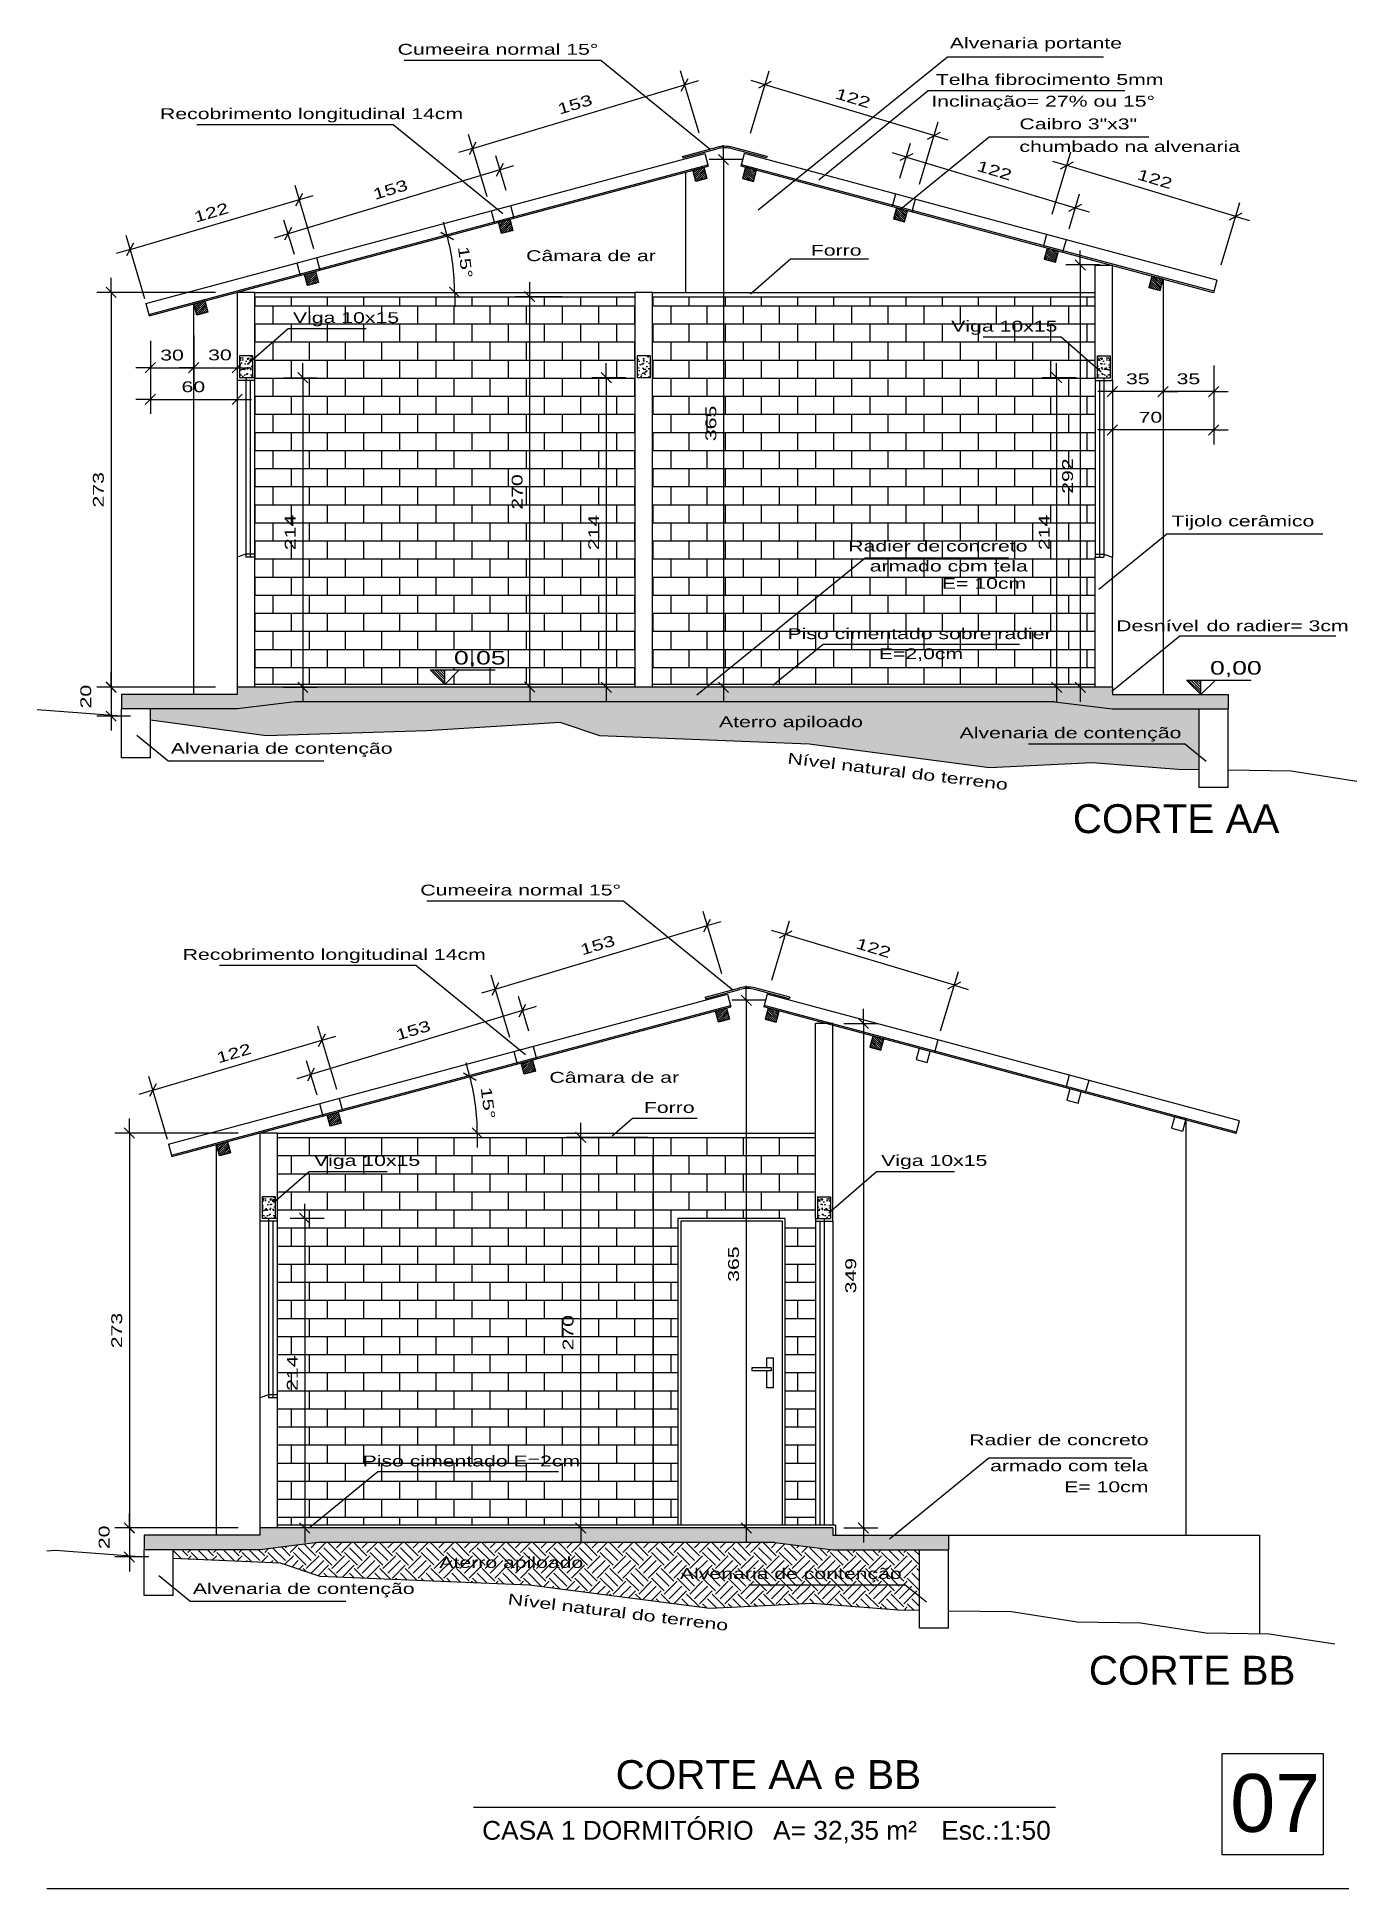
# Model space of a CAD drawing. Header units: millimetres. Extents: x 379 to 8329, y 269 to 4802.
# Drawn here: x 1487 to 2399, y 1818 to 3098 of the extents above; entities that cross this region are included whole.
import ezdxf

# ---------------------------------------------------------------- set-up
doc = ezdxf.new("R2010")
doc.units = ezdxf.units.MM
doc.header["$LTSCALE"] = 20
doc.header["$MEASUREMENT"] = 0
for name, color, linetype in [('1', 7, 'Continuous'), ('Cotas', 7, 'Continuous'), ('Texto', 2, 'Continuous')]:
    doc.layers.add(name, color=color, linetype=linetype)
doc.styles.add('REGUA100', font='arial.ttf', dxfattribs={"width": 1.4})
doc.styles.add('Textos Gd.', font='arial.ttf', dxfattribs={"height": 0.15})
doc.dimstyles.new('ISO-25', dxfattribs={"dimscale": 5, "dimtxt": 1.5, "dimasz": 0.01, "dimexe": 2, "dimexo": 3, "dimgap": 0.98, "dimtad": 1, "dimrnd": 0.5, "dimtxsty": 'REGUA100', "dimblk1": 'COTATR', "dimblk2": 'COTATR', "dimsah": 1, "dimcen": 4, "dimdle": 4, "dimclrd": 1, "dimclre": 1, "dimclrt": 2, "dimaunit": 1, "dimadec": 0, "dimazin": 0, "dimtfac": 1, "dimtofl": 0, "dimtmove": 2, "dimatfit": 3, "dimldrblk": 'COTATR', "dimfxl": 1, "dimarcsym": 0})

msp = doc.modelspace()

# ---------------------------------------------------------------- texts
at = {"layer": '1', "color": 0, "style": 'REGUA100', "width": 1.4}
for s, height, p in [('Alvenaria portante', 7.5, (2117.651, 3090.409)), ('Cumeeira normal 15°', 7.5, (1735.944, 3086.069)), ('Telha fibrocimento 5mm', 7.5, (2108.014, 3065.205)), ('Recobrimento longitudinal 14cm', 7.5, (1571.675, 3041.559)), ('Inclinação= 27% ou 15°', 7.5, (2104.813, 3050.185)), ('Caibro 3"x3"', 7.5, (2165.774, 3034.542)), ('chumbado na alvenaria', 7.5, (2165.774, 3018.888)), ('Câmara de ar ', 7.5, (1824.761, 2943.396)), ('Forro', 7.5, (2021.589, 2947.154)), ('Viga 10x15', 7.5, (1663.566, 2900.574)), ('Viga 10x15', 7.5, (2118.612, 2894.684)), ('Tijolo cerâmico', 7.5, (2270.992, 2760.002)), ('Radier de concreto', 7.5, (2047.415, 2742.676)), ('armado com tela', 7.5, (2062.309, 2728.849)), ('E= 10cm', 7.5, (2112.161, 2716.852)), ('Piso cimentado sobre radier', 7.5, (2005.425, 2682.088)), ('Desnível', 7.5, (2232.64, 2687.555)), ('do radier= 3cm', 7.5, (2295.103, 2687.555)), ('E=2,0cm', 7.5, (2068.573, 2668.225)), ('0,05', 9.375, (1774.875, 2664.534)), ('0,00', 9.375, (2297.543, 2657.534)), ('Aterro apiloado', 7.5, (1958.113, 2621.207)), ('Alvenaria de contenção', 7.5, (2124.438, 2613.564)), ('Alvenaria de contenção', 7.5, (1579.155, 2602.814)), ('Cumeeira normal 15°', 7.5, (1751.611, 2504.859)), ('Recobrimento longitudinal 14cm', 7.5, (1587.342, 2460.349)), ('Câmara de ar ', 7.5, (1840.851, 2375.374)), ('Forro', 7.5, (1906.188, 2354.579)), ('Viga 10x15', 7.5, (1678.111, 2317.907)), ('Viga 10x15', 7.5, (2070.202, 2317.907)), ('Radier de concreto', 7.5, (2131.08, 2124.736)), ('Piso cimentado E=2cm', 7.5, (1711.725, 2110.157)), ('armado com tela', 7.5, (2145.519, 2106.845)), ('E= 10cm', 7.5, (2196.672, 2092.329)), ('Aterro apiloado', 7.5, (1764.78, 2039.997)), ('Alvenaria de contenção', 7.5, (1931.105, 2032.354)), ('Alvenaria de contenção', 7.5, (1594.391, 2021.945))]:
    msp.add_text(s, height=height, dxfattribs=at).set_placement(p)
for p in [(2005.124, 2596.095), (1811.791, 2014.885)]:
    msp.add_text('Nível natural do terreno', height=7.5, rotation=353.094632, dxfattribs=at).set_placement(p)
at = {"layer": 'Texto', "color": 3, "style": 'Textos Gd.'}
for s, height, p in [('CORTE AA', 20, (2202.687, 2547.959)), ('CORTE BB', 20, (2213.75, 1959.22)), ('CORTE AA e BB', 20, (1886.636, 1887.092)), ('07', 40, (2311.511, 1857.507))]:
    msp.add_text(s, height=height, dxfattribs=at).set_placement(p)
at = {"layer": 'Texto', "color": 2, "style": 'Textos Gd.'}
for s, p in [('CASA 1 DORMITÓRIO', (1794.359, 1852.059)), ('A= 32,35 m²', (1995.509, 1852.059)), ('Esc.:1:50', (2111.726, 1852.059))]:
    msp.add_text(s, height=13, dxfattribs=at).set_placement(p)

# ---------------------------------------------------------------- blocks, each defined once
blk = doc.blocks.new('COTATR')
at = {"color": 6}
blk.add_line((-71, -71), (71, 71), dxfattribs=at)
at = {"color": 0, "linetype": 'ByBlock'}
blk.add_line((0, 0), (200, 0), dxfattribs=at)
blk = doc.blocks.new('*D14')
at = {"layer": '1', "color": 1, "lineweight": -2, "transparency": 16777216}
for p, q in [((1565, 2877.9), (1565, 2837.8)), ((1625, 2877.9), (1625, 2837.8)), ((1565, 2847.8), (1625, 2847.8))]:
    blk.add_line(p, q, dxfattribs=at)
at = {"layer": 'DEFPOINTS', "color": 0, "transparency": 16777216}
for p in [(1565, 2892.9), (1625, 2892.9), (1625, 2847.8)]:
    blk.add_point(p, dxfattribs=at)
at = {"layer": '1', "color": 1, "lineweight": -2, "transparency": 16777216, "xscale": 0.05, "yscale": 0.05, "zscale": 0.05, "rotation": 180}
blk.add_blockref('COTATR', (1565, 2847.8), dxfattribs=at)
at = {"layer": '1', "color": 1, "lineweight": -2, "transparency": 16777216, "xscale": 0.05, "yscale": 0.05, "zscale": 0.05}
blk.add_blockref('COTATR', (1625, 2847.8), dxfattribs=at)
at = {"layer": '1', "color": 2, "transparency": 16777216, "insert": (1594.7, 2856.5), "char_height": 7.5, "attachment_point": 5, "style": 'REGUA100'}
blk.add_mtext('60', dxfattribs=at)
blk = doc.blocks.new('*D13')
at = {"layer": '1', "color": 1, "lineweight": -2, "transparency": 16777216}
for p, q in [((1595, 2892), (1595, 2859.7)), ((1625, 2892), (1625, 2859.7)), ((1595.1, 2869.7), (1625, 2869.7))]:
    blk.add_line(p, q, dxfattribs=at)
at = {"layer": 'DEFPOINTS', "color": 0, "transparency": 16777216}
for p in [(1595, 2907), (1625, 2907), (1625, 2869.7)]:
    blk.add_point(p, dxfattribs=at)
at = {"layer": '1', "color": 1, "lineweight": -2, "transparency": 16777216, "xscale": 0.05, "yscale": 0.05, "zscale": 0.05, "rotation": 180}
blk.add_blockref('COTATR', (1595, 2869.7), dxfattribs=at)
at = {"layer": '1', "color": 1, "lineweight": -2, "transparency": 16777216, "xscale": 0.05, "yscale": 0.05, "zscale": 0.05}
blk.add_blockref('COTATR', (1625, 2869.7), dxfattribs=at)
at = {"layer": '1', "color": 2, "transparency": 16777216, "insert": (1613.1, 2878.5), "char_height": 7.5, "attachment_point": 5, "style": 'REGUA100'}
blk.add_mtext('30', dxfattribs=at)
blk = doc.blocks.new('*D12')
at = {"layer": '1', "color": 1, "lineweight": -2, "transparency": 16777216}
for p, q in [((1565, 2888.3), (1565, 2859.7)), ((1595, 2888.3), (1595, 2859.7)), ((1565.1, 2869.7), (1595, 2869.7))]:
    blk.add_line(p, q, dxfattribs=at)
at = {"layer": 'DEFPOINTS', "color": 0, "transparency": 16777216}
for p in [(1565, 2903.3), (1595, 2903.3), (1595, 2869.7)]:
    blk.add_point(p, dxfattribs=at)
at = {"layer": '1', "color": 1, "lineweight": -2, "transparency": 16777216, "xscale": 0.05, "yscale": 0.05, "zscale": 0.05, "rotation": 180}
blk.add_blockref('COTATR', (1565, 2869.7), dxfattribs=at)
at = {"layer": '1', "color": 1, "lineweight": -2, "transparency": 16777216, "xscale": 0.05, "yscale": 0.05, "zscale": 0.05}
blk.add_blockref('COTATR', (1595, 2869.7), dxfattribs=at)
at = {"layer": '1', "color": 2, "transparency": 16777216, "insert": (1580, 2878.4), "char_height": 7.5, "attachment_point": 5, "style": 'REGUA100'}
blk.add_mtext('30', dxfattribs=at)
blk = doc.blocks.new('*D11')
at = {"layer": '1', "color": 1, "lineweight": -2, "transparency": 16777216}
for p, q in [((2230, 2856.3), (2230, 2843.2)), ((2265.1, 2856.3), (2265.1, 2843.2)), ((2265, 2853.2), (2230.1, 2853.2))]:
    blk.add_line(p, q, dxfattribs=at)
at = {"layer": 'DEFPOINTS', "color": 0, "transparency": 16777216}
for p in [(2230, 2871.3), (2265.1, 2871.3), (2230, 2853.2)]:
    blk.add_point(p, dxfattribs=at)
at = {"layer": '1', "color": 1, "lineweight": -2, "transparency": 16777216, "xscale": 0.05, "yscale": 0.05, "zscale": 0.05}
for p, rotation in [((2230, 2853.2), 180.0000000000029), ((2265.1, 2853.2), 2.957634137601417e-12)]:
    blk.add_blockref('COTATR', p, dxfattribs=dict(at, rotation=rotation))
at = {"layer": '1', "color": 2, "transparency": 16777216, "insert": (2247.6, 2862), "char_height": 7.5, "attachment_point": 5, "style": 'REGUA100'}
blk.add_mtext('35', dxfattribs=at)
blk = doc.blocks.new('*D10')
at = {"layer": '1', "color": 1, "lineweight": -2, "transparency": 16777216}
for p, q in [((2265.1, 2871.3), (2265.1, 2843.2)), ((2300.1, 2871.3), (2300.1, 2843.2)), ((2300, 2853.2), (2265.1, 2853.2))]:
    blk.add_line(p, q, dxfattribs=at)
at = {"layer": 'DEFPOINTS', "color": 0, "transparency": 16777216}
for p in [(2265.1, 2886.3), (2300.1, 2886.3), (2265.1, 2853.2)]:
    blk.add_point(p, dxfattribs=at)
at = {"layer": '1', "color": 1, "lineweight": -2, "transparency": 16777216, "xscale": 0.05, "yscale": 0.05, "zscale": 0.05, "rotation": 180}
blk.add_blockref('COTATR', (2265.1, 2853.2), dxfattribs=at)
at = {"layer": '1', "color": 1, "lineweight": -2, "transparency": 16777216, "xscale": 0.05, "yscale": 0.05, "zscale": 0.05}
blk.add_blockref('COTATR', (2300.1, 2853.2), dxfattribs=at)
at = {"layer": '1', "color": 2, "transparency": 16777216, "insert": (2282.6, 2862), "char_height": 7.5, "attachment_point": 5, "style": 'REGUA100'}
blk.add_mtext('35', dxfattribs=at)
blk = doc.blocks.new('*D9')
at = {"layer": '1', "color": 1, "lineweight": -2, "transparency": 16777216}
for p, q in [((2230, 2847.6), (2230, 2816.7)), ((2300.1, 2847.6), (2300.1, 2816.7)), ((2300, 2826.7), (2230.1, 2826.7))]:
    blk.add_line(p, q, dxfattribs=at)
at = {"layer": 'DEFPOINTS', "color": 0, "transparency": 16777216}
for p in [(2230, 2862.6), (2300.1, 2862.6), (2230, 2826.7)]:
    blk.add_point(p, dxfattribs=at)
at = {"layer": '1', "color": 1, "lineweight": -2, "transparency": 16777216, "xscale": 0.05, "yscale": 0.05, "zscale": 0.05}
for p, rotation in [((2230, 2826.7), 180.0000000000015), ((2300.1, 2826.7), 1.438849039914203e-12)]:
    blk.add_blockref('COTATR', p, dxfattribs=dict(at, rotation=rotation))
at = {"layer": '1', "color": 2, "transparency": 16777216, "insert": (2256.3, 2835.4), "char_height": 7.5, "attachment_point": 5, "style": 'REGUA100'}
blk.add_mtext('70', dxfattribs=at)
blk = doc.blocks.new('*D4')
at = {"layer": '1', "color": 1, "lineweight": -2, "transparency": 16777216}
for p, q in [((1908.8, 2337.6), (1852.5, 2337.6)), ((1862.5, 2067.7), (1862.5, 2337.6)), ((1908.8, 2067.6), (1852.5, 2067.6))]:
    blk.add_line(p, q, dxfattribs=at)
at = {"layer": 'DEFPOINTS', "color": 0, "transparency": 16777216}
for p in [(1862.5, 2337.6), (1923.8, 2337.6), (1923.8, 2067.6)]:
    blk.add_point(p, dxfattribs=at)
at = {"layer": '1', "color": 1, "lineweight": -2, "transparency": 16777216, "xscale": 0.05, "yscale": 0.05, "zscale": 0.05}
for p, rotation in [((1862.5, 2337.6), 90), ((1862.5, 2067.6), 270)]:
    blk.add_blockref('COTATR', p, dxfattribs=dict(at, rotation=rotation))
at = {"layer": '1', "color": 2, "transparency": 16777216, "insert": (1853.8, 2202.6), "char_height": 7.5, "attachment_point": 5, "rotation": 90, "style": 'REGUA100'}
blk.add_mtext('270', dxfattribs=at)
blk = doc.blocks.new('*D5')
at = {"layer": '1', "color": 1, "lineweight": -2, "transparency": 16777216}
for p, q in [((1849.7, 2918.8), (1817.3, 2918.8)), ((1827.3, 2648.9), (1827.3, 2918.8)), ((1849.7, 2648.9), (1817.3, 2648.9))]:
    blk.add_line(p, q, dxfattribs=at)
at = {"layer": 'DEFPOINTS', "color": 0, "transparency": 16777216}
for p in [(1827.3, 2918.8), (1864.7, 2918.8), (1864.7, 2648.9)]:
    blk.add_point(p, dxfattribs=at)
at = {"layer": '1', "color": 1, "lineweight": -2, "transparency": 16777216, "xscale": 0.05, "yscale": 0.05, "zscale": 0.05}
for p, rotation in [((1827.3, 2918.8), 90), ((1827.3, 2648.9), 270)]:
    blk.add_blockref('COTATR', p, dxfattribs=dict(at, rotation=rotation))
at = {"layer": '1', "color": 2, "transparency": 16777216, "insert": (1818.6, 2783.8), "char_height": 7.5, "attachment_point": 5, "rotation": 90, "style": 'REGUA100'}
blk.add_mtext('270', dxfattribs=at)
blk = doc.blocks.new('*D8')
at = {"layer": '1', "color": 1, "lineweight": -2, "transparency": 16777216}
for p, q in [((1610, 2921.8), (1527.9, 2921.8)), ((1537.9, 2921.8), (1537.9, 2648.9)), ((1610, 2648.8), (1527.9, 2648.8))]:
    blk.add_line(p, q, dxfattribs=at)
at = {"layer": 'DEFPOINTS', "color": 0, "transparency": 16777216}
for p in [(1625, 2921.8), (1537.9, 2648.8), (1625, 2648.8)]:
    blk.add_point(p, dxfattribs=at)
at = {"layer": '1', "color": 1, "lineweight": -2, "transparency": 16777216, "xscale": 0.05, "yscale": 0.05, "zscale": 0.05}
for p, rotation in [((1537.9, 2921.8), 90), ((1537.9, 2648.8), 270)]:
    blk.add_blockref('COTATR', p, dxfattribs=dict(at, rotation=rotation))
at = {"layer": '1', "color": 2, "transparency": 16777216, "insert": (1529.1, 2785.3), "char_height": 7.5, "attachment_point": 5, "rotation": 90, "style": 'REGUA100'}
blk.add_mtext('273', dxfattribs=at)
blk = doc.blocks.new('*D62')
at = {"layer": '1', "color": 1, "lineweight": -2, "transparency": 16777216}
for p, q in [((1994.5, 2446.2), (2006.8, 2487.4)), ((2120.8, 2442.8), (2004, 2477.8)), ((2111.3, 2411.2), (2123.7, 2452.3))]:
    blk.add_line(p, q, dxfattribs=at)
at = {"layer": 'DEFPOINTS', "color": 0, "transparency": 16777216}
for p in [(2004, 2477.8), (1990.2, 2431.9), (2107, 2396.8)]:
    blk.add_point(p, dxfattribs=at)
at = {"layer": '1', "color": 1, "lineweight": -2, "transparency": 16777216, "xscale": 0.05, "yscale": 0.05, "zscale": 0.05}
for p, rotation in [((2004, 2477.8), 163.3007557660096), ((2120.8, 2442.8), 343.3007557660096)]:
    blk.add_blockref('COTATR', p, dxfattribs=dict(at, rotation=rotation))
at = {"layer": '1', "color": 2, "transparency": 16777216, "insert": (2064.9, 2468.6), "char_height": 7.5, "attachment_point": 5, "rotation": 343.3008, "style": 'REGUA100'}
blk.add_mtext('122', dxfattribs=at)
blk = doc.blocks.new('*D65')
at = {"layer": '1', "color": 1, "lineweight": -2, "transparency": 16777216}
for p, q in [((1979.8, 3031.8), (1992.7, 3074.9)), ((2106.6, 3030.3), (1989.9, 3065.3)), ((2096.6, 2996.7), (2109.5, 3039.8))]:
    blk.add_line(p, q, dxfattribs=at)
at = {"layer": 'DEFPOINTS', "color": 0, "transparency": 16777216}
for p in [(1989.8, 3065.3), (1975.5, 3017.4), (2092.3, 2982.4)]:
    blk.add_point(p, dxfattribs=at)
at = {"layer": '1', "color": 1, "lineweight": -2, "transparency": 16777216, "xscale": 0.05, "yscale": 0.05, "zscale": 0.05}
for p, rotation in [((1989.8, 3065.3), 163.3007557660027), ((2106.7, 3030.2), 343.3007557660028)]:
    blk.add_blockref('COTATR', p, dxfattribs=dict(at, rotation=rotation))
at = {"layer": '1', "color": 2, "transparency": 16777216, "insert": (2050.7, 3056.1), "char_height": 7.5, "attachment_point": 5, "rotation": 343.3008, "style": 'REGUA100'}
blk.add_mtext('122', dxfattribs=at)
blk = doc.blocks.new('*D66')
at = {"layer": '1', "color": 1, "lineweight": -2, "transparency": 16777216}
for p, q in [((2083.2, 3000.8), (2090.4, 3024.9)), ((2087.6, 3015.3), (2204.4, 2980.3)), ((2200.1, 2965.7), (2207.3, 2989.8))]:
    blk.add_line(p, q, dxfattribs=at)
at = {"layer": 'DEFPOINTS', "color": 0, "transparency": 16777216}
for p in [(2078.9, 2986.4), (2204.4, 2980.3), (2195.8, 2951.3)]:
    blk.add_point(p, dxfattribs=at)
at = {"layer": '1', "color": 1, "lineweight": -2, "transparency": 16777216, "xscale": 0.05, "yscale": 0.05, "zscale": 0.05}
for p, rotation in [((2087.6, 3015.3), 163.3007557660017), ((2204.4, 2980.3), 343.3007557660018)]:
    blk.add_blockref('COTATR', p, dxfattribs=dict(at, rotation=rotation))
at = {"layer": '1', "color": 2, "transparency": 16777216, "insert": (2148.5, 3006.1), "char_height": 7.5, "attachment_point": 5, "rotation": 343.3008, "style": 'REGUA100'}
blk.add_mtext('122', dxfattribs=at)
blk = doc.blocks.new('*D69')
at = {"layer": '1', "color": 1, "lineweight": -2, "transparency": 16777216}
for p, q in [((1944.3, 3031.8), (1931.4, 3074.9)), ((1787.8, 3021.3), (1934.2, 3065.3)), ((1797.8, 2987.8), (1784.9, 3030.9))]:
    blk.add_line(p, q, dxfattribs=at)
at = {"layer": 'DEFPOINTS', "color": 0, "transparency": 16777216}
for p in [(1934.3, 3065.3), (1948.6, 3017.4), (1802.1, 2973.5)]:
    blk.add_point(p, dxfattribs=at)
at = {"layer": '1', "color": 1, "lineweight": -2, "transparency": 16777216, "xscale": 0.05, "yscale": 0.05, "zscale": 0.05}
for p, rotation in [((1934.3, 3065.3), 16.69924423398736), ((1787.7, 3021.3), 196.6992442339874)]:
    blk.add_blockref('COTATR', p, dxfattribs=dict(at, rotation=rotation))
at = {"layer": '1', "color": 2, "transparency": 16777216, "insert": (1858.5, 3051.7), "char_height": 7.5, "attachment_point": 5, "rotation": 16.6992, "style": 'REGUA100'}
blk.add_mtext('153', dxfattribs=at)
blk = doc.blocks.new('*D68')
at = {"layer": '1', "color": 1, "lineweight": -2, "transparency": 16777216}
for p, q in [((1811, 2992.3), (1803.8, 3016.2)), ((1806.6, 3006.6), (1660.3, 2962.3)), ((1664.6, 2947.9), (1657.3, 2971.8))]:
    blk.add_line(p, q, dxfattribs=at)
at = {"layer": 'DEFPOINTS', "color": 0, "transparency": 16777216}
for p in [(1815.4, 2977.9), (1660.2, 2962.2), (1668.9, 2933.5)]:
    blk.add_point(p, dxfattribs=at)
at = {"layer": '1', "color": 1, "lineweight": -2, "transparency": 16777216, "xscale": 0.05, "yscale": 0.05, "zscale": 0.05}
for p, rotation in [((1806.7, 3006.6), 16.86408773062293), ((1660.2, 2962.2), 196.8640877306229)]:
    blk.add_blockref('COTATR', p, dxfattribs=dict(at, rotation=rotation))
at = {"layer": '1', "color": 2, "transparency": 16777216, "insert": (1730.9, 2992.8), "char_height": 7.5, "attachment_point": 5, "rotation": 16.8641, "style": 'REGUA100'}
blk.add_mtext('153', dxfattribs=at)
blk = doc.blocks.new('*D67')
at = {"layer": '1', "color": 1, "lineweight": -2, "transparency": 16777216}
for p, q in [((1551.1, 2951.4), (1668, 2986)), ((1678.1, 2951.9), (1665.2, 2995.6)), ((1561.1, 2917.3), (1548.2, 2961))]:
    blk.add_line(p, q, dxfattribs=at)
at = {"layer": 'DEFPOINTS', "color": 0, "transparency": 16777216}
for p in [(1668, 2986), (1682.4, 2937.6), (1565.4, 2902.9)]:
    blk.add_point(p, dxfattribs=at)
at = {"layer": '1', "color": 1, "lineweight": -2, "transparency": 16777216, "xscale": 0.05, "yscale": 0.05, "zscale": 0.05}
for p, rotation in [((1668, 2986), 16.49251460178693), ((1551, 2951.4), 196.492514601787)]:
    blk.add_blockref('COTATR', p, dxfattribs=dict(at, rotation=rotation))
at = {"layer": '1', "color": 2, "transparency": 16777216, "insert": (1607.1, 2977), "char_height": 7.5, "attachment_point": 5, "rotation": 16.4925, "style": 'REGUA100'}
blk.add_mtext('122', dxfattribs=at)
blk = doc.blocks.new('*D71')
at = {"layer": '1', "color": 1, "lineweight": -2, "transparency": 16777216}
for p, q in [((1893.6, 2862.8), (1870.2, 2862.8)), ((1880.2, 2862.8), (1880.2, 2648.9)), ((1893.6, 2648.8), (1870.2, 2648.8))]:
    blk.add_line(p, q, dxfattribs=at)
at = {"layer": 'DEFPOINTS', "color": 0, "transparency": 16777216}
for p in [(1908.6, 2862.8), (1880.2, 2648.8), (1908.6, 2648.8)]:
    blk.add_point(p, dxfattribs=at)
at = {"layer": '1', "color": 1, "lineweight": -2, "transparency": 16777216, "xscale": 0.05, "yscale": 0.05, "zscale": 0.05}
for p, rotation in [((1880.2, 2862.8), 90), ((1880.2, 2648.8), 270)]:
    blk.add_blockref('COTATR', p, dxfattribs=dict(at, rotation=rotation))
at = {"layer": '1', "color": 2, "transparency": 16777216, "insert": (1871.5, 2755.8), "char_height": 7.5, "attachment_point": 5, "rotation": 90, "style": 'REGUA100'}
blk.add_mtext('214', dxfattribs=at)
blk = doc.blocks.new('*D72')
at = {"layer": '1', "color": 1, "lineweight": -2, "transparency": 16777216}
for p, q in [((2204.9, 2862.8), (2181.5, 2862.8)), ((2191.5, 2862.8), (2191.5, 2648.9)), ((2204.9, 2648.8), (2181.5, 2648.8))]:
    blk.add_line(p, q, dxfattribs=at)
at = {"layer": 'DEFPOINTS', "color": 0, "transparency": 16777216}
for p in [(2219.9, 2862.8), (2191.5, 2648.8), (2219.9, 2648.8)]:
    blk.add_point(p, dxfattribs=at)
at = {"layer": '1', "color": 1, "lineweight": -2, "transparency": 16777216, "xscale": 0.05, "yscale": 0.05, "zscale": 0.05}
for p, rotation in [((2191.5, 2862.8), 90), ((2191.5, 2648.8), 270)]:
    blk.add_blockref('COTATR', p, dxfattribs=dict(at, rotation=rotation))
at = {"layer": '1', "color": 2, "transparency": 16777216, "insert": (2182.9, 2755.8), "char_height": 7.5, "attachment_point": 5, "rotation": 90, "style": 'REGUA100'}
blk.add_mtext('214', dxfattribs=at)
blk = doc.blocks.new('*D73')
at = {"layer": '1', "color": 1, "lineweight": -2, "transparency": 16777216}
for p, q in [((1625.7, 2340.6), (1540.5, 2340.6)), ((1550.5, 2340.6), (1550.5, 2067.7)), ((1625.7, 2067.6), (1540.5, 2067.6))]:
    blk.add_line(p, q, dxfattribs=at)
at = {"layer": 'DEFPOINTS', "color": 0, "transparency": 16777216}
for p in [(1640.7, 2340.6), (1550.5, 2067.6), (1640.7, 2067.6)]:
    blk.add_point(p, dxfattribs=at)
at = {"layer": '1', "color": 1, "lineweight": -2, "transparency": 16777216, "xscale": 0.05, "yscale": 0.05, "zscale": 0.05}
for p, rotation in [((1550.5, 2340.6), 90), ((1550.5, 2067.6), 270)]:
    blk.add_blockref('COTATR', p, dxfattribs=dict(at, rotation=rotation))
at = {"layer": '1', "color": 2, "transparency": 16777216, "insert": (1541.8, 2204.1), "char_height": 7.5, "attachment_point": 5, "rotation": 90, "style": 'REGUA100'}
blk.add_mtext('273', dxfattribs=at)
blk = doc.blocks.new('*D74')
at = {"layer": '1', "color": 1, "lineweight": -2, "transparency": 16777216}
for p, q in [((2044.5, 2416.4), (2067.9, 2416.4)), ((2057.9, 2416.4), (2057.9, 2067.7)), ((2044.5, 2067.6), (2067.9, 2067.6))]:
    blk.add_line(p, q, dxfattribs=at)
at = {"layer": 'DEFPOINTS', "color": 0, "transparency": 16777216}
for p in [(2029.5, 2416.4), (2029.5, 2067.6), (2057.9, 2067.6)]:
    blk.add_point(p, dxfattribs=at)
at = {"layer": '1', "color": 1, "lineweight": -2, "transparency": 16777216, "xscale": 0.05, "yscale": 0.05, "zscale": 0.05}
for p, rotation in [((2057.9, 2416.4), 90), ((2057.9, 2067.6), 270)]:
    blk.add_blockref('COTATR', p, dxfattribs=dict(at, rotation=rotation))
at = {"layer": '1', "color": 2, "transparency": 16777216, "insert": (2049.2, 2242), "char_height": 7.5, "attachment_point": 5, "rotation": 90, "style": 'REGUA100'}
blk.add_mtext('349', dxfattribs=at)
blk = doc.blocks.new('*D75')
at = {"layer": '1', "color": 1, "lineweight": -2, "transparency": 16777216}
for p, q in [((1990.3, 2432.4), (1966.9, 2432.4)), ((1976.9, 2432.4), (1976.9, 2067.7)), ((1990.3, 2067.6), (1966.9, 2067.6))]:
    blk.add_line(p, q, dxfattribs=at)
at = {"layer": 'DEFPOINTS', "color": 0, "transparency": 16777216}
for p in [(2005.3, 2432.4), (1976.9, 2067.6), (2005.3, 2067.6)]:
    blk.add_point(p, dxfattribs=at)
at = {"layer": '1', "color": 1, "lineweight": -2, "transparency": 16777216, "xscale": 0.05, "yscale": 0.05, "zscale": 0.05}
for p, rotation in [((1976.9, 2432.4), 90), ((1976.9, 2067.6), 270)]:
    blk.add_blockref('COTATR', p, dxfattribs=dict(at, rotation=rotation))
at = {"layer": '1', "color": 2, "transparency": 16777216, "insert": (1968.2, 2250), "char_height": 7.5, "attachment_point": 5, "rotation": 90, "style": 'REGUA100'}
blk.add_mtext('365', dxfattribs=at)
blk = doc.blocks.new('*D77')
at = {"layer": '1', "color": 1, "lineweight": -2, "transparency": 16777216}
for p, q in [((1685.1, 2281.6), (1661.7, 2281.6)), ((1671.7, 2281.5), (1671.7, 2067.6)), ((1685.1, 2067.6), (1661.7, 2067.6))]:
    blk.add_line(p, q, dxfattribs=at)
at = {"layer": 'DEFPOINTS', "color": 0, "transparency": 16777216}
for p in [(1700.1, 2281.6), (1671.7, 2067.6), (1700.1, 2067.6)]:
    blk.add_point(p, dxfattribs=at)
at = {"layer": '1', "color": 1, "lineweight": -2, "transparency": 16777216, "xscale": 0.05, "yscale": 0.05, "zscale": 0.05}
for p, rotation in [((1671.7, 2281.6), 90), ((1671.7, 2067.6), 270)]:
    blk.add_blockref('COTATR', p, dxfattribs=dict(at, rotation=rotation))
at = {"layer": '1', "color": 2, "transparency": 16777216, "insert": (1663.1, 2174.6), "char_height": 7.5, "attachment_point": 5, "rotation": 90, "style": 'REGUA100'}
blk.add_mtext('214', dxfattribs=at)
blk = doc.blocks.new('*D120')
at = {"layer": '1', "color": 1, "lineweight": -2, "transparency": 16777216}
for p, q in [((2188.4, 2975.9), (2201.3, 3019)), ((2315.3, 2974.3), (2198.5, 3009.4)), ((2305.3, 2940.8), (2318.2, 2983.9))]:
    blk.add_line(p, q, dxfattribs=at)
at = {"layer": 'DEFPOINTS', "color": 0, "transparency": 16777216}
for p in [(2198.4, 3009.4), (2184.1, 2961.5), (2300.9, 2926.5)]:
    blk.add_point(p, dxfattribs=at)
at = {"layer": '1', "color": 1, "lineweight": -2, "transparency": 16777216, "xscale": 0.05, "yscale": 0.05, "zscale": 0.05}
for p, rotation in [((2198.4, 3009.4), 163.3007557660027), ((2315.3, 2974.3), 343.3007557660028)]:
    blk.add_blockref('COTATR', p, dxfattribs=dict(at, rotation=rotation))
at = {"layer": '1', "color": 2, "transparency": 16777216, "insert": (2259.4, 3000.2), "char_height": 7.5, "attachment_point": 5, "rotation": 343.3008, "style": 'REGUA100'}
blk.add_mtext('122', dxfattribs=at)
blk = doc.blocks.new('*D121')
at = {"layer": '1', "color": 1, "lineweight": -2, "transparency": 16777216}
blk.add_arc((1625, 2921.8), 150.3, 0.0191, 14.9809, dxfattribs=at)
at = {"layer": 'DEFPOINTS', "color": 0, "transparency": 16777216}
for p in [(1950.6, 3009), (1774.8, 2934.9), (1637, 2921.8), (1900, 2921.8), (1564.2, 2905.5)]:
    blk.add_point(p, dxfattribs=at)
at = {"layer": '1', "color": 1, "lineweight": -2, "transparency": 16777216, "xscale": 0.05, "yscale": 0.05, "zscale": 0.05}
for p, rotation in [((1770.2, 2960.7), 104.9904715434521), ((1775.4, 2921.8), 270.0095284565487)]:
    blk.add_blockref('COTATR', p, dxfattribs=dict(at, rotation=rotation))
at = {"layer": '1', "color": 2, "transparency": 16777216, "insert": (1782.7, 2942.6), "char_height": 7.5, "attachment_point": 5, "rotation": 277.5, "style": 'REGUA100'}
blk.add_mtext('15°', dxfattribs=at)
blk = doc.blocks.new('*D123')
at = {"layer": '1', "color": 1, "lineweight": -2, "transparency": 16777216}
for p, q in [((2221.3, 2940.8), (2197.8, 2940.8)), ((2207.8, 2940.8), (2207.8, 2648.9)), ((2221.3, 2648.8), (2197.8, 2648.8))]:
    blk.add_line(p, q, dxfattribs=at)
at = {"layer": 'DEFPOINTS', "color": 0, "transparency": 16777216}
for p in [(2236.3, 2940.8), (2207.8, 2648.8), (2236.3, 2648.8)]:
    blk.add_point(p, dxfattribs=at)
at = {"layer": '1', "color": 1, "lineweight": -2, "transparency": 16777216, "xscale": 0.05, "yscale": 0.05, "zscale": 0.05}
for p, rotation in [((2207.8, 2940.8), 90), ((2207.8, 2648.8), 270)]:
    blk.add_blockref('COTATR', p, dxfattribs=dict(at, rotation=rotation))
at = {"layer": '1', "color": 2, "transparency": 16777216, "insert": (2199.1, 2794.8), "char_height": 7.5, "attachment_point": 5, "rotation": 90, "style": 'REGUA100'}
blk.add_mtext('292', dxfattribs=at)
blk = doc.blocks.new('*D124')
at = {"layer": '1', "color": 1, "lineweight": -2, "transparency": 16777216}
for p, q in [((1657, 2862.8), (1680.4, 2862.8)), ((1670.4, 2862.8), (1670.4, 2648.9)), ((1657, 2648.8), (1680.4, 2648.8))]:
    blk.add_line(p, q, dxfattribs=at)
at = {"layer": 'DEFPOINTS', "color": 0, "transparency": 16777216}
for p in [(1642, 2862.8), (1642, 2648.8), (1670.4, 2648.8)]:
    blk.add_point(p, dxfattribs=at)
at = {"layer": '1', "color": 1, "lineweight": -2, "transparency": 16777216, "xscale": 0.05, "yscale": 0.05, "zscale": 0.05}
for p, rotation in [((1670.4, 2862.8), 90), ((1670.4, 2648.8), 270)]:
    blk.add_blockref('COTATR', p, dxfattribs=dict(at, rotation=rotation))
at = {"layer": '1', "color": 2, "transparency": 16777216, "insert": (1661.7, 2755.8), "char_height": 7.5, "attachment_point": 5, "rotation": 90, "style": 'REGUA100'}
blk.add_mtext('214', dxfattribs=at)
blk = doc.blocks.new('*D125')
at = {"layer": '1', "color": 1, "lineweight": -2, "transparency": 16777216}
blk.add_arc((1640.7, 2340.6), 150.3, 0.0191, 14.9809, dxfattribs=at)
at = {"layer": 'DEFPOINTS', "color": 0, "transparency": 16777216}
for p in [(1966.3, 2427.8), (1790.5, 2353.7), (1652.7, 2340.6), (1915.7, 2340.6), (1579.9, 2324.3)]:
    blk.add_point(p, dxfattribs=at)
at = {"layer": '1', "color": 1, "lineweight": -2, "transparency": 16777216, "xscale": 0.05, "yscale": 0.05, "zscale": 0.05}
for p, rotation in [((1785.9, 2379.5), 104.9904715434521), ((1791, 2340.6), 270.0095284565488)]:
    blk.add_blockref('COTATR', p, dxfattribs=dict(at, rotation=rotation))
at = {"layer": '1', "color": 2, "transparency": 16777216, "insert": (1798.4, 2361.4), "char_height": 7.5, "attachment_point": 5, "rotation": 277.5, "style": 'REGUA100'}
blk.add_mtext('15°', dxfattribs=at)
blk = doc.blocks.new('*D128')
at = {"layer": '1', "color": 1, "lineweight": -2, "transparency": 16777216}
for p, q in [((1693.8, 2370.7), (1680.8, 2414.4)), ((1566.7, 2370.2), (1683.6, 2404.8)), ((1576.8, 2336.1), (1563.9, 2379.7))]:
    blk.add_line(p, q, dxfattribs=at)
at = {"layer": 'DEFPOINTS', "color": 0, "transparency": 16777216}
for p in [(1683.7, 2404.8), (1698, 2356.3), (1581, 2321.7)]:
    blk.add_point(p, dxfattribs=at)
at = {"layer": '1', "color": 1, "lineweight": -2, "transparency": 16777216, "xscale": 0.05, "yscale": 0.05, "zscale": 0.05}
for p, rotation in [((1683.7, 2404.8), 16.49251460178693), ((1566.7, 2370.2), 196.492514601787)]:
    blk.add_blockref('COTATR', p, dxfattribs=dict(at, rotation=rotation))
at = {"layer": '1', "color": 2, "transparency": 16777216, "insert": (1622.7, 2395.8), "char_height": 7.5, "attachment_point": 5, "rotation": 16.4925, "style": 'REGUA100'}
blk.add_mtext('122', dxfattribs=at)
blk = doc.blocks.new('*D127')
at = {"layer": '1', "color": 1, "lineweight": -2, "transparency": 16777216}
for p, q in [((1826.7, 2411.1), (1819.4, 2435)), ((1822.3, 2425.4), (1676, 2381)), ((1680.3, 2366.7), (1673, 2390.6))]:
    blk.add_line(p, q, dxfattribs=at)
at = {"layer": 'DEFPOINTS', "color": 0, "transparency": 16777216}
for p in [(1831, 2396.7), (1675.9, 2381), (1684.6, 2352.3)]:
    blk.add_point(p, dxfattribs=at)
at = {"layer": '1', "color": 1, "lineweight": -2, "transparency": 16777216, "xscale": 0.05, "yscale": 0.05, "zscale": 0.05}
for p, rotation in [((1822.3, 2425.4), 16.86408773062293), ((1675.9, 2381), 196.8640877306229)]:
    blk.add_blockref('COTATR', p, dxfattribs=dict(at, rotation=rotation))
at = {"layer": '1', "color": 2, "transparency": 16777216, "insert": (1746.6, 2411.6), "char_height": 7.5, "attachment_point": 5, "rotation": 16.8641, "style": 'REGUA100'}
blk.add_mtext('153', dxfattribs=at)
blk = doc.blocks.new('*D126')
at = {"layer": '1', "color": 1, "lineweight": -2, "transparency": 16777216}
for p, q in [((1803.4, 2440.1), (1949.9, 2484.1)), ((1960, 2450.6), (1947.1, 2493.7)), ((1813.4, 2406.6), (1800.5, 2449.7))]:
    blk.add_line(p, q, dxfattribs=at)
at = {"layer": 'DEFPOINTS', "color": 0, "transparency": 16777216}
for p in [(1949.9, 2484.1), (1964.3, 2436.2), (1817.8, 2392.3)]:
    blk.add_point(p, dxfattribs=at)
at = {"layer": '1', "color": 1, "lineweight": -2, "transparency": 16777216, "xscale": 0.05, "yscale": 0.05, "zscale": 0.05}
for p, rotation in [((1949.9, 2484.1), 16.69924423398736), ((1803.4, 2440.1), 196.6992442339874)]:
    blk.add_blockref('COTATR', p, dxfattribs=dict(at, rotation=rotation))
at = {"layer": '1', "color": 2, "transparency": 16777216, "insert": (1874.2, 2470.5), "char_height": 7.5, "attachment_point": 5, "rotation": 16.6992, "style": 'REGUA100'}
blk.add_mtext('153', dxfattribs=at)
blk = doc.blocks.new('*D228')
at = {"layer": '1', "color": 1, "lineweight": -2, "transparency": 16777216}
for p, q in [((1974.6, 3013.6), (1951.2, 3013.6)), ((1961.2, 3013.6), (1961.2, 2648.9)), ((1974.6, 2648.8), (1951.2, 2648.8))]:
    blk.add_line(p, q, dxfattribs=at)
at = {"layer": 'DEFPOINTS', "color": 0, "transparency": 16777216}
for p in [(1989.6, 3013.6), (1961.2, 2648.8), (1989.6, 2648.8)]:
    blk.add_point(p, dxfattribs=at)
at = {"layer": '1', "color": 1, "lineweight": -2, "transparency": 16777216, "xscale": 0.05, "yscale": 0.05, "zscale": 0.05}
for p, rotation in [((1961.2, 3013.6), 90), ((1961.2, 2648.8), 270)]:
    blk.add_blockref('COTATR', p, dxfattribs=dict(at, rotation=rotation))
at = {"layer": '1', "color": 2, "transparency": 16777216, "insert": (1952.5, 2831.2), "char_height": 7.5, "attachment_point": 5, "rotation": 90, "style": 'REGUA100'}
blk.add_mtext('365', dxfattribs=at)
blk = doc.blocks.new('*D230')
at = {"layer": '1', "color": 1, "lineweight": -2, "transparency": 16777216}
for p, q in [((1551.3, 2648.9), (1527.9, 2648.9)), ((1537.9, 2648.8), (1537.9, 2628.9)), ((1551.3, 2628.8), (1527.9, 2628.8))]:
    blk.add_line(p, q, dxfattribs=at)
at = {"layer": 'DEFPOINTS', "color": 0, "transparency": 16777216}
for p in [(1566.3, 2648.9), (1537.9, 2628.8), (1566.3, 2628.8)]:
    blk.add_point(p, dxfattribs=at)
at = {"layer": '1', "color": 1, "lineweight": -2, "transparency": 16777216, "xscale": 0.05, "yscale": 0.05, "zscale": 0.05}
for p, rotation in [((1537.9, 2648.9), 90), ((1537.9, 2628.8), 270)]:
    blk.add_blockref('COTATR', p, dxfattribs=dict(at, rotation=rotation))
at = {"layer": '1', "color": 2, "transparency": 16777216, "insert": (1520.4, 2642.3), "char_height": 7.5, "attachment_point": 5, "rotation": 90, "style": 'REGUA100'}
blk.add_mtext('20', dxfattribs=at)
blk = doc.blocks.new('*D231')
at = {"layer": '1', "color": 1, "lineweight": -2, "transparency": 16777216}
for p, q in [((1563.9, 2067.7), (1540.5, 2067.7)), ((1550.5, 2067.6), (1550.5, 2047.7)), ((1563.9, 2047.6), (1540.5, 2047.6))]:
    blk.add_line(p, q, dxfattribs=at)
at = {"layer": 'DEFPOINTS', "color": 0, "transparency": 16777216}
for p in [(1578.9, 2067.7), (1550.5, 2047.6), (1578.9, 2047.6)]:
    blk.add_point(p, dxfattribs=at)
at = {"layer": '1', "color": 1, "lineweight": -2, "transparency": 16777216, "xscale": 0.05, "yscale": 0.05, "zscale": 0.05}
for p, rotation in [((1550.5, 2067.7), 90), ((1550.5, 2047.6), 270)]:
    blk.add_blockref('COTATR', p, dxfattribs=dict(at, rotation=rotation))
at = {"layer": '1', "color": 2, "transparency": 16777216, "insert": (1533.1, 2061.1), "char_height": 7.5, "attachment_point": 5, "rotation": 90, "style": 'REGUA100'}
blk.add_mtext('20', dxfattribs=at)

# ---------------------------------------------------------------- dimensions: what is measured, and where the dimension line sits
at = {"layer": '1'}
for p1, p2, distance, picture, middle in [((1802.087, 2973.473), (1948.634, 3017.438), 49.964, '*D69', (1858.494, 3051.676)), ((2092.308, 2982.381), (1975.453, 3017.438), -49.964, '*D65', (2050.727, 3056.066)), ((2078.898, 2986.404), (2195.753, 2951.348), 30.179, '*D66', (2148.488, 3006.082)), ((1815.37, 2977.918), (1668.949, 2933.532), -30, '*D68', (1730.923, 2992.791)), ((2300.948, 2926.476), (2184.093, 2961.533), -49.964, '*D120', (2259.367, 3000.161)), ((1565.377, 2902.92), (1682.358, 2937.555), 50.523, '*D67', (1607.065, 2976.991)), ((1565.044, 2903.26), (1595.044, 2903.26), -33.578, '*D12', (1580.044, 2878.414)), ((2300.094, 2886.309), (2265.094, 2886.309), 33.065, '*D10', (2282.594, 2861.976)), ((2265.094, 2871.309), (2230.044, 2871.309), 18.065, '*D11', (2247.569, 2861.976)), ((1817.753, 2392.263), (1964.301, 2436.228), 49.964, '*D126', (1874.161, 2470.466)), ((2107.03, 2396.823), (1990.175, 2431.88), -47.97, '*D62', (2064.876, 2468.598)), ((1831.036, 2396.708), (1684.615, 2352.322), -30, '*D127', (1746.59, 2411.581)), ((1581.044, 2321.71), (1698.025, 2356.345), 50.523, '*D128', (1622.731, 2395.781))]:
    dim = msp.add_aligned_dim(p1=p1, p2=p2, distance=distance, dimstyle='ISO-25', override={"dimblk": 'COTATR', "dimatfit": 2}, dxfattribs=at)
    dim.commit()
    dim.dimension.update_dxf_attribs({"geometry": picture, "text_midpoint": middle})
at = {"layer": '1', "color": 0}
for p1, p2, distance, picture, middle in [((1989.623, 3013.614), (1989.623, 2648.81), -28.404, '*D228', (1952.487, 2831.212)), ((2236.253, 2940.81), (2236.253, 2648.81), -28.404, '*D123', (2199.12, 2794.81)), ((1625.044, 2921.81), (1625.044, 2648.81), -87.169, '*D8', (1529.142, 2785.31)), ((1864.716, 2648.86), (1864.716, 2918.81), 37.421, '*D5', (1818.566, 2783.835)), ((1641.968, 2862.81), (1641.968, 2648.81), 28.404, '*D124', (1661.706, 2755.81)), ((1908.615, 2862.81), (1908.615, 2648.81), -28.404, '*D71', (1871.545, 2755.81)), ((2219.945, 2862.81), (2219.945, 2648.81), -28.404, '*D72', (2182.875, 2755.81)), ((2005.29, 2432.404), (2005.29, 2067.6), -28.404, '*D75', (1968.154, 2250.002)), ((2029.487, 2416.43), (2029.487, 2067.6), 28.404, '*D74', (2049.159, 2242.015)), ((1640.71, 2340.6), (1640.71, 2067.6), -90.169, '*D73', (1541.809, 2204.1)), ((1923.828, 2067.6), (1923.828, 2337.6), 61.313, '*D4', (1853.785, 2202.6)), ((1700.142, 2281.55), (1700.142, 2067.55), -28.404, '*D77', (1663.073, 2174.55))]:
    dim = msp.add_aligned_dim(p1=p1, p2=p2, distance=distance, dimstyle='ISO-25', override={"dimblk": 'COTATR', "dimatfit": 2}, dxfattribs=at)
    dim.commit()
    dim.dimension.update_dxf_attribs({"geometry": picture, "text_midpoint": middle})
at = {"layer": '1'}
for base, line1, line2, picture, middle in [((1774.8, 2934.912), ((1637.044, 2921.81), (1900.044, 2921.81)), ((1564.235, 2905.516), (1950.605, 3009.044)), '*D121', (1782.74, 2942.571)), ((1790.466, 2353.702), ((1652.71, 2340.6), (1915.71, 2340.6)), ((1579.902, 2324.306), (1966.272, 2427.834)), '*D125', (1798.407, 2361.361))]:
    dim = msp.add_angular_dim_2l(base=base, line1=line1, line2=line2, dimstyle='ISO-25', override={"dimblk": 'COTATR', "dimatfit": 2}, dxfattribs=at)
    dim.commit()
    dim.dimension.update_dxf_attribs({"geometry": picture, "text_midpoint": middle})
for base, p1, p2, angle, picture, middle in [((1625.044, 2869.732), (1595.044, 2907.04), (1625.044, 2907.04), 360, '*D13', (1613.109, 2878.498)), ((1625.044, 2847.799), (1564.994, 2892.85), (1625.044, 2892.85), 0, '*D14', (1594.749, 2856.528)), ((2230.044, 2826.706), (2300.094, 2862.649), (2230.044, 2862.649), 180, '*D9', (2256.253, 2835.436))]:
    dim = msp.add_linear_dim(base=base, p1=p1, p2=p2, angle=angle, dimstyle='ISO-25', override={"dimblk": 'COTATR', "dimatfit": 2}, dxfattribs=at)
    dim.commit()
    dim.dimension.update_dxf_attribs({"geometry": picture, "text_midpoint": middle, "dimtype": 161})
at = {"layer": '1', "color": 0}
for base, p1, p2, picture, middle in [((1537.874, 2628.81), (1566.278, 2648.86), (1566.278, 2628.81), '*D230', (1520.387, 2642.307)), ((1550.541, 2047.6), (1578.945, 2067.65), (1578.945, 2047.6), '*D231', (1533.053, 2061.097))]:
    dim = msp.add_linear_dim(base=base, p1=p1, p2=p2, angle=270, dimstyle='ISO-25', override={"dimblk": 'COTATR', "dimatfit": 2}, dxfattribs=at)
    dim.commit()
    dim.dimension.update_dxf_attribs({"geometry": picture, "text_midpoint": middle, "dimtype": 161})

# ---------------------------------------------------------------- hatches: boundary and pattern name
at = {"layer": '1'}
h = msp.add_hatch(dxfattribs=at)
h.set_pattern_fill('ANSI31', color=1, scale=8, style=0)
h.set_pattern_definition([(45, (-3173.8805, -202.5497), (-0.70710678, 0.70710678), [])])
h.paths.add_polyline_path([(1942.05, 2998.47), (1949.778, 3000.54), (1947.707, 3008.268), (1939.98, 3006.197)])
h = msp.add_hatch(dxfattribs=at)
h.set_pattern_fill('ANSI31', color=1, scale=8, style=0)
h.set_pattern_definition([(135, (7097.9675, -202.5497), (0.70710678, 0.70710678), [])])
h.paths.add_polyline_path([(1984.107, 3006.197), (1976.38, 3008.268), (1974.309, 3000.54), (1982.037, 2998.47)])
h = msp.add_hatch(dxfattribs=at)
h.set_pattern_fill('ANSI31', color=1, scale=8, style=0)
h.set_pattern_definition([(45, (-3308.1442, -238.5255), (-0.70710678, 0.70710678), [])])
h.paths.add_polyline_path([(1807.787, 2962.494), (1815.514, 2964.564), (1813.444, 2972.292), (1805.716, 2970.221)])
h = msp.add_hatch(dxfattribs=at)
h.set_pattern_fill('ANSI31', color=1, scale=8, style=0)
h.set_pattern_definition([(135, (7202.2875, -230.5021), (0.70710678, 0.70710678), [])])
h.paths.add_polyline_path([(2088.427, 2978.245), (2080.7, 2980.315), (2078.629, 2972.588), (2086.357, 2970.517)])
h = msp.add_hatch(dxfattribs=at)
h.set_pattern_fill('ANSI31', color=1, scale=8, style=0)
h.set_pattern_definition([(135, (7306.6075, -258.4546), (0.70710678, 0.70710678), [])])
h.paths.add_polyline_path([(2192.747, 2950.292), (2185.02, 2952.363), (2182.949, 2944.635), (2190.677, 2942.565)])
h = msp.add_hatch(dxfattribs=at)
h.set_pattern_fill('ANSI31', color=1, scale=8, style=0)
h.set_pattern_definition([(45, (-3442.4079, -274.5014), (-0.70710678, 0.70710678), [])])
h.paths.add_polyline_path([(1673.523, 2926.518), (1681.25, 2928.589), (1679.18, 2936.316), (1671.453, 2934.245)])
h = msp.add_hatch(dxfattribs=at)
h.set_pattern_fill('ANSI31', color=1, scale=8, style=0)
h.set_pattern_definition([(135, (7378.9039, -277.8263), (0.70710678, 0.70710678), [])])
h.paths.add_polyline_path([(2265.044, 2930.92), (2257.316, 2932.991), (2255.246, 2925.264), (2262.973, 2923.193)])
h = msp.add_hatch(dxfattribs=at)
h.set_pattern_fill('ANSI31', color=1, scale=8, style=0)
h.set_pattern_definition([(45, (-3518.8169, -294.9751), (-0.70710678, 0.70710678), [])])
h.paths.add_polyline_path([(1597.114, 2906.044), (1604.841, 2908.115), (1602.771, 2915.842), (1595.044, 2913.772)])
h = msp.add_hatch(dxfattribs=at)
h.set_pattern_fill('BRICK', color=1, scale=50, style=0)
h.paths.add_polyline_path([(1637.044, 2918.81), (1637.044, 2862.81), (1637.044, 2738.81), (1637.044, 2650.81), (1768.544, 2650.81), (1758.544, 2660.81), (1778.544, 2660.81), (1768.544, 2650.81), (1900.044, 2650.81), (1900.044, 2918.81)])
h.paths.add_polyline_path([(1812.862, 2770.289), (1812.862, 2797.381), (1824.27, 2797.381), (1824.27, 2770.289)], flags=24)
h.paths.add_polyline_path([(1865.905, 2742.268), (1865.905, 2769.353), (1877.186, 2769.353), (1877.186, 2742.268)], flags=24)
h.paths.add_polyline_path([(1656.066, 2742.268), (1656.066, 2769.353), (1667.347, 2769.353), (1667.347, 2742.268)], flags=24)
h.paths.add_polyline_path([(1772.058, 2659.863), (1813.378, 2659.863), (1813.378, 2676.765), (1772.058, 2676.765)], flags=25)
h.paths.add_polyline_path([(1661.132, 2895.935), (1739.399, 2895.935), (1739.399, 2910.538), (1661.132, 2910.538)], flags=24)
h = msp.add_hatch(dxfattribs=at)
h.set_pattern_fill('BRICK', color=1, scale=50, style=0)
h.paths.add_polyline_path([(1912.044, 2918.81), (1912.044, 2650.81), (2218.044, 2650.81), (2218.044, 2738.81), (2218.044, 2862.81), (2218.044, 2918.81)])
h.paths.add_polyline_path([(2177.235, 2742.268), (2177.235, 2769.353), (2188.516, 2769.353), (2188.516, 2742.268)], flags=24)
h.paths.add_polyline_path([(2193.415, 2781.3), (2193.415, 2808.32), (2204.824, 2808.32), (2204.824, 2781.3)], flags=24)
h.paths.add_polyline_path([(2116.178, 2890.045), (2194.445, 2890.045), (2194.445, 2904.649), (2116.178, 2904.649)], flags=24)
h.paths.add_polyline_path([(2110.247, 2714.81), (2172.37, 2714.81), (2172.37, 2726.298), (2110.247, 2726.298)], flags=24)
h.paths.add_polyline_path([(2066.32, 2664.487), (2129.121, 2664.487), (2129.121, 2678.009), (2066.32, 2678.009)], flags=24)
h.paths.add_polyline_path([(2003.52, 2680.06), (2190.164, 2680.06), (2190.164, 2691.494), (2003.52, 2691.494)], flags=24)
h.paths.add_polyline_path([(2045.509, 2740.647), (2173.258, 2740.647), (2173.258, 2752.081), (2045.509, 2752.081)], flags=24)
h.paths.add_polyline_path([(2060.403, 2726.821), (2173.462, 2726.821), (2173.462, 2738.255), (2060.403, 2738.255)], flags=24)
h = msp.add_hatch(dxfattribs=at)
h.set_pattern_fill('AR-CONC', color=256, style=0)
h.set_pattern_definition([(50, (-3614.337, 418.9397), (7.172602, -0.6275213), [0.75, -8.25]), (355, (-3614.337, 418.94), (-1.387513, 7.521921), [0.6, -6.6]), (100.4514, (-3613.739, 418.8874), (5.785094, 6.8943954), [0.637402, -7.011421]), (46.1842, (-3614.337, 420.94), (10.67241, -1.65519), [1.125, -12.375]), (96.6356, (-3613.448, 420.802), (9.346627, 9.741179), [0.956103, -10.51713]), (351.1842, (-3614.337, 420.94), (9.34662, 9.741186), [0.9, -9.9]), (21, (-3613.337, 420.4397), (5.9690705, -4.026189), [0.75, -8.25]), (326, (-3613.337, 420.44), (2.433153, 7.2515), [0.6, -6.6]), (71.4514, (-3612.8396, 420.104), (8.402226, 3.225305), [0.637402, -7.011421]), (37.5, (-3614.337, 418.9397), (0.1215986, 3.3289385), [0, -6.52, 0, -6.7, 0, -6.625]), (7.5, (-3614.337, 418.9397), (2.6306954, 3.9441171), [0, -3.82, 0, -6.37, 0, -2.525]), (327.5, (-3616.567, 418.9397), (5.3382244, -0.2255487), [0, -2.5, 0, -7.8, 0, -10.35]), (317.5, (-3617.567, 418.9397), (5.8318617, 1.00105), [0, -3.25, 0, -5.18, 0, -7.35])])
h.paths.add_polyline_path([(1635.544, 2877.81), (1626.544, 2877.81), (1626.544, 2862.81), (1635.544, 2862.81)])
h = msp.add_hatch(dxfattribs=at)
h.set_pattern_fill('AR-CONC', color=256, style=0)
h.set_pattern_definition([(50, (-3611.337, 418.9397), (7.172602, -0.6275213), [0.75, -8.25]), (355, (-3611.337, 418.94), (-1.387513, 7.521921), [0.6, -6.6]), (100.4514, (-3610.739, 418.8874), (5.785094, 6.8943954), [0.637402, -7.011421]), (46.1842, (-3611.337, 420.94), (10.67241, -1.65519), [1.125, -12.375]), (96.6356, (-3610.448, 420.802), (9.346627, 9.741179), [0.956103, -10.51713]), (351.1842, (-3611.337, 420.94), (9.34662, 9.741186), [0.9, -9.9]), (21, (-3610.337, 420.4397), (5.9690705, -4.026189), [0.75, -8.25]), (326, (-3610.337, 420.44), (2.433153, 7.2515005), [0.6, -6.6]), (71.4514, (-3609.8396, 420.104), (8.402226, 3.225305), [0.637402, -7.011421]), (37.5, (-3611.337, 418.9397), (0.1215986, 3.3289385), [0, -6.52, 0, -6.7, 0, -6.625]), (7.5, (-3611.337, 418.9397), (2.6306954, 3.9441171), [0, -3.82, 0, -6.37, 0, -2.525]), (327.5, (-3613.567, 418.9397), (5.3382244, -0.2255487), [0, -2.5, 0, -7.8, 0, -10.35]), (317.5, (-3614.567, 418.9397), (5.8318617, 1.00105), [0, -3.25, 0, -5.18, 0, -7.35])])
h.paths.add_polyline_path([(1910.544, 2877.81), (1901.544, 2877.81), (1901.544, 2862.81), (1910.544, 2862.81)])
h = msp.add_hatch(dxfattribs=at)
h.set_pattern_fill('AR-CONC', color=256, style=0)
h.set_pattern_definition([(130, (7469.424, 418.9397), (-7.172602, -0.6275213), [0.75, -8.25]), (185, (7469.424, 418.94), (1.387513, 7.521921), [0.6, -6.6]), (79.5486, (7468.826, 418.8874), (-5.785094, 6.8943954), [0.637402, -7.011421]), (133.8158, (7469.424, 420.94), (-10.67241, -1.65519), [1.125, -12.375]), (83.3644, (7468.535, 420.802), (-9.346627, 9.741179), [0.956103, -10.51713]), (188.8158, (7469.424, 420.94), (-9.34662, 9.741186), [0.9, -9.9]), (159, (7468.424, 420.4397), (-5.9690705, -4.026189), [0.75, -8.25]), (214, (7468.424, 420.44), (-2.433153, 7.2515), [0.6, -6.6]), (108.5486, (7467.9266, 420.104), (-8.402226, 3.225305), [0.637402, -7.011421]), (142.5, (7469.424, 418.9397), (-0.1215986, 3.3289385), [0, -6.52, 0, -6.7, 0, -6.625]), (172.5, (7469.424, 418.9397), (-2.6306954, 3.9441171), [0, -3.82, 0, -6.37, 0, -2.525]), (212.5, (7471.654, 418.9397), (-5.3382244, -0.2255487), [0, -2.5, 0, -7.8, 0, -10.35]), (222.5, (7472.654, 418.9397), (-5.8318617, 1.00105), [0, -3.25, 0, -5.18, 0, -7.35])])
h.paths.add_polyline_path([(2219.544, 2862.81), (2228.544, 2862.81), (2228.544, 2877.81), (2219.544, 2877.81)])
h = msp.add_hatch(dxfattribs=at)
h.set_pattern_fill('ANSI31', color=1, scale=10, angle=90, style=0)
h.set_pattern_definition([(135, (-3965.076, -267.5014), (-0.88388348, -0.88388348), [])])
h.paths.add_polyline_path([(1768.544, 2660.81), (1758.544, 2660.81), (1768.544, 2650.81)])
h = msp.add_hatch(dxfattribs=at)
h.set_pattern_fill('ANSI31', color=1, scale=10, angle=90, style=0)
h.set_pattern_definition([(135, (-3442.4079, -274.5014), (-0.88388348, -0.88388348), [])])
h.paths.add_polyline_path([(2291.212, 2653.81), (2281.212, 2653.81), (2291.212, 2643.81)])
h = msp.add_hatch(dxfattribs=at)
h.set_pattern_fill('AR-CONC', color=256, scale=1.5, style=0)
h.set_pattern_definition([(50, (-3442.408, -274.501), (10.758903, -0.941282), [1.125, -12.375]), (355, (-3442.408, -274.501), (-2.08127, 11.282882), [0.9, -9.9]), (100.4514, (-3441.511, -274.58), (8.67764, 10.341593), [0.956103, -10.517132]), (46.1842, (-3442.408, -271.501), (16.008616, -2.482785), [1.6875, -18.5625]), (96.6356, (-3441.074, -271.708), (14.01994, 14.611768), [1.434154, -15.775695]), (351.1842, (-3442.408, -271.501), (14.01993, 14.61178), [1.35, -14.85]), (21, (-3440.908, -272.251), (8.953606, -6.039283), [1.125, -12.375]), (326, (-3440.908, -272.251), (3.64973, 10.87725), [0.9, -9.9]), (71.4514, (-3440.162, -272.755), (12.60334, 4.837957), [0.956103, -10.517132]), (37.5, (-3442.408, -274.5014), (0.1823978, 4.9934078), [0, -9.78, 0, -10.05, 0, -9.9375]), (7.5, (-3442.408, -274.5014), (3.946043, 5.9161757), [0, -5.73, 0, -9.555, 0, -3.7875]), (327.5, (-3445.753, -274.5014), (8.0073365, -0.338323), [0, -3.75, 0, -11.7, 0, -15.525]), (317.5, (-3447.253, -274.5014), (8.7477925, 1.501575), [0, -4.875, 0, -7.77, 0, -11.025])])
h.paths.add_polyline_path([(2310.044, 2643.81), (2230.044, 2643.81), (2230.044, 2648.81), (1625.044, 2648.81), (1625.044, 2643.81), (1545.044, 2643.81), (1545.044, 2633.81), (1625.044, 2633.81), (1665.044, 2638.81), (2190.044, 2638.81), (2230.044, 2633.81), (2310.044, 2633.81)])
h = msp.add_hatch(dxfattribs=at)
h.set_pattern_fill('EARTH', color=1, scale=50, angle=45, style=0)
h.paths.add_polyline_path([(1665.044, 2638.81), (1625.044, 2633.81), (1565.044, 2633.81), (1565.044, 2626.089), (1645.073, 2615.2), (1755.787, 2618.693), (1848.279, 2624.442), (1875.825, 2615.2), (2020.336, 2609.378), (2145.034, 2593.076), (2216.124, 2596.569), (2275.56, 2591.911), (2290.044, 2591.696), (2290.044, 2633.81), (2230.044, 2633.81), (2190.044, 2638.81)])
h.paths.add_polyline_path([(2122.029, 2609.125), (2280.136, 2609.125), (2280.136, 2623.452), (2122.029, 2623.452)], flags=24)
h.paths.add_polyline_path([(1955.696, 2616.729), (2059.994, 2616.729), (2059.994, 2631.102), (1955.696, 2631.102)], flags=24)
h = msp.add_hatch(dxfattribs=at)
h.set_pattern_fill('ANSI31', color=1, scale=8, style=0)
h.set_pattern_definition([(45, (-3158.2137, -783.7597), (-0.70710678, 0.70710678), [])])
h.paths.add_polyline_path([(1957.717, 2417.26), (1965.445, 2419.33), (1963.374, 2427.058), (1955.647, 2424.987)])
h = msp.add_hatch(dxfattribs=at)
h.set_pattern_fill('ANSI31', color=1, scale=8, style=0)
h.set_pattern_definition([(135, (7113.6343, -783.7597), (0.70710678, 0.70710678), [])])
h.paths.add_polyline_path([(1999.774, 2424.987), (1992.046, 2427.058), (1989.976, 2419.33), (1997.703, 2417.26)])
h = msp.add_hatch(dxfattribs=at)
h.set_pattern_fill('ANSI31', color=1, scale=8, style=0)
h.set_pattern_definition([(135, (7185.9307, -803.1314), (0.70710678, 0.70710678), [])])
h.paths.add_polyline_path([(2072.07, 2405.615), (2064.343, 2407.686), (2062.272, 2399.958), (2070, 2397.888)])
h = msp.add_hatch(dxfattribs=at)
h.set_pattern_fill('ANSI31', color=1, scale=8, style=0)
h.set_pattern_definition([(45, (-3292.4774, -819.7355), (-0.70710678, 0.70710678), [])])
h.paths.add_polyline_path([(1823.454, 2381.284), (1831.181, 2383.354), (1829.11, 2391.082), (1821.383, 2389.011)])
h = msp.add_hatch(dxfattribs=at)
h.set_pattern_fill('ANSI31', color=1, scale=8, style=0)
h.set_pattern_definition([(45, (-3426.7411, -855.7114), (-0.70710678, 0.70710678), [])])
h.paths.add_polyline_path([(1689.19, 2345.308), (1696.917, 2347.378), (1694.847, 2355.106), (1687.119, 2353.035)])
h = msp.add_hatch(dxfattribs=at)
h.set_pattern_fill('ANSI31', color=1, scale=8, style=0)
h.set_pattern_definition([(45, (-3503.1501, -876.1851), (-0.70710678, 0.70710678), [])])
h.paths.add_polyline_path([(1612.781, 2324.834), (1620.508, 2326.905), (1618.438, 2334.632), (1610.71, 2332.562)])
h = msp.add_hatch(dxfattribs=at)
h.set_pattern_fill('BRICK', color=1, scale=50, style=0)
h.paths.add_polyline_path([(1652.71, 2337.6), (1652.71, 2281.6), (1652.71, 2157.6), (1652.71, 2069.6), (1912.71, 2069.6), (1912.71, 2337.6)])
h.paths.add_polyline_path([(1929.71, 2281.6), (2003.71, 2281.6), (2003.71, 2069.6), (2024.71, 2069.6), (2024.71, 2281.6), (2024.71, 2337.6), (1912.71, 2337.6), (1912.71, 2069.6), (1929.71, 2069.6)])
h.paths.add_polyline_path([(1848.081, 2189.054), (1848.081, 2216.146), (1859.489, 2216.146), (1859.489, 2189.054)], flags=24)
h.paths.add_polyline_path([(1657.432, 2161.008), (1657.432, 2188.093), (1668.713, 2188.093), (1668.713, 2161.008)], flags=24)
h.paths.add_polyline_path([(1675.677, 2313.268), (1753.945, 2313.268), (1753.945, 2327.872), (1675.677, 2327.872)], flags=24)
h.paths.add_polyline_path([(1709.812, 2108.121), (1864.062, 2108.121), (1864.062, 2119.601), (1709.812, 2119.601)], flags=24)
h = msp.add_hatch(dxfattribs=at)
h.set_pattern_fill('AR-CONC', color=256, style=0)
h.set_pattern_definition([(50, (-3598.67, -162.2703), (7.172602, -0.6275213), [0.75, -8.25]), (355, (-3598.67, -162.27), (-1.387513, 7.521921), [0.6, -6.6]), (100.4514, (-3598.0725, -162.3226), (5.785094, 6.8943954), [0.637402, -7.011421]), (46.1842, (-3598.67, -160.27), (10.67241, -1.65519), [1.125, -12.375]), (96.6356, (-3597.781, -160.408), (9.346627, 9.741179), [0.956103, -10.51713]), (351.1842, (-3598.67, -160.27), (9.34662, 9.741186), [0.9, -9.9]), (21, (-3597.67, -160.7703), (5.9690705, -4.026189), [0.75, -8.25]), (326, (-3597.67, -160.77), (2.433153, 7.2515), [0.6, -6.6]), (71.4514, (-3597.173, -161.106), (8.402226, 3.225305), [0.637402, -7.011421]), (37.5, (-3598.6703, -162.2703), (0.1215986, 3.3289385), [0, -6.52, 0, -6.7, 0, -6.625]), (7.5, (-3598.6703, -162.2703), (2.6306954, 3.9441171), [0, -3.82, 0, -6.37, 0, -2.525]), (327.5, (-3600.9003, -162.2703), (5.3382244, -0.2255487), [0, -2.5, 0, -7.8, 0, -10.35]), (317.5, (-3601.9003, -162.2703), (5.8318617, 1.00105), [0, -3.25, 0, -5.18, 0, -7.35])])
h.paths.add_polyline_path([(1651.21, 2296.6), (1642.21, 2296.6), (1642.21, 2281.6), (1651.21, 2281.6)])
h = msp.add_hatch(dxfattribs=at)
h.set_pattern_fill('AR-CONC', color=256, style=0)
h.set_pattern_definition([(130, (7276.091, -162.2703), (-7.172602, -0.6275213), [0.75, -8.25]), (185, (7276.091, -162.27), (1.387513, 7.521921), [0.6, -6.6]), (79.5486, (7275.493, -162.3226), (-5.785094, 6.8943954), [0.637402, -7.011421]), (133.8158, (7276.091, -160.27), (-10.67241, -1.65519), [1.125, -12.375]), (83.3644, (7275.201, -160.408), (-9.346627, 9.741179), [0.956103, -10.51713]), (188.8158, (7276.091, -160.27), (-9.34662, 9.741186), [0.9, -9.9]), (159, (7275.091, -160.7703), (-5.9690705, -4.026189), [0.75, -8.25]), (214, (7275.091, -160.77), (-2.433153, 7.2515), [0.6, -6.6]), (108.5486, (7274.5934, -161.106), (-8.402226, 3.225305), [0.637402, -7.011421]), (142.5, (7276.0908, -162.2703), (-0.1215986, 3.3289385), [0, -6.52, 0, -6.7, 0, -6.625]), (172.5, (7276.0908, -162.2703), (-2.6306954, 3.9441171), [0, -3.82, 0, -6.37, 0, -2.525]), (212.5, (7278.3208, -162.2703), (-5.3382244, -0.2255487), [0, -2.5, 0, -7.8, 0, -10.35]), (222.5, (7279.321, -162.2703), (-5.8318617, 1.00105), [0, -3.25, 0, -5.18, 0, -7.35])])
h.paths.add_polyline_path([(2026.21, 2281.6), (2035.21, 2281.6), (2035.21, 2296.6), (2026.21, 2296.6)])
h = msp.add_hatch(dxfattribs=at)
h.set_pattern_fill('AR-CONC', color=256, scale=1.5, style=0)
h.set_pattern_definition([(50, (-3429.741, -274.501), (10.758903, -0.941282), [1.125, -12.375]), (355, (-3429.741, -274.501), (-2.08127, 11.282882), [0.9, -9.9]), (100.4514, (-3428.845, -274.58), (8.67764, 10.341593), [0.956103, -10.517132]), (46.1842, (-3429.741, -271.501), (16.008616, -2.482785), [1.6875, -18.5625]), (96.6356, (-3428.407, -271.708), (14.01994, 14.61177), [1.434154, -15.775695]), (351.1842, (-3429.741, -271.501), (14.01993, 14.61178), [1.35, -14.85]), (21, (-3428.241, -272.251), (8.953606, -6.039283), [1.125, -12.375]), (326, (-3428.241, -272.251), (3.64973, 10.87725), [0.9, -9.9]), (71.4514, (-3427.495, -272.755), (12.60334, 4.837957), [0.956103, -10.517132]), (37.5, (-3429.741, -274.5014), (0.1823978, 4.9934078), [0, -9.78, 0, -10.05, 0, -9.9375]), (7.5, (-3429.741, -274.5014), (3.946043, 5.9161757), [0, -5.73, 0, -9.555, 0, -3.7875]), (327.5, (-3433.086, -274.5014), (8.0073365, -0.338323), [0, -3.75, 0, -11.7, 0, -15.525]), (317.5, (-3434.586, -274.5014), (8.7477925, 1.501575), [0, -4.875, 0, -7.77, 0, -11.025])])
h.paths.add_polyline_path([(1640.71, 2067.6), (1640.71, 2062.6), (1560.71, 2062.6), (1560.71, 2052.6), (1640.71, 2052.6), (1680.71, 2057.6), (1996.71, 2057.6), (2036.71, 2052.6), (2116.71, 2052.6), (2116.71, 2062.6), (2036.71, 2062.6), (2036.71, 2067.6)])
h = msp.add_hatch(dxfattribs=at)
h.set_pattern_fill('EARTH', color=1, scale=50, angle=45, style=0)
h.paths.add_polyline_path([(1680.71, 2057.6), (1640.71, 2052.6), (1580.71, 2052.6), (1580.71, 2046.495), (1654.946, 2043.232), (1682.491, 2033.99), (1827.002, 2028.168), (1951.701, 2011.866), (2022.791, 2015.359), (2082.227, 2010.701), (2096.71, 2010.486), (2096.71, 2052.6), (2036.71, 2052.6), (1996.71, 2057.6)])
h.paths.add_polyline_path([(1762.363, 2035.519), (1866.661, 2035.519), (1866.661, 2049.892), (1762.363, 2049.892)], flags=24)
h.paths.add_polyline_path([(1928.695, 2027.915), (2086.803, 2027.915), (2086.803, 2042.242), (1928.695, 2042.242)], flags=24)

# ---------------------------------------------------------------- linework, layer by layer
at = {"color": 1}
msp.add_line((1788.441, 1874.538), (2190.74, 1874.538), dxfattribs=at)
at = {"layer": '1', "color": 0}
for p, q in [((1876.342, 3082.142), (1740.424, 3082.142)), ((1952.048, 3020.51), (1876.342, 3082.142)), ((1985.239, 2978.811), (2116.018, 3084.599)), ((2116.018, 3084.599), (2223.855, 3084.599)), ((2027.075, 2999.646), (2102.78, 3061.278)), ((2102.78, 3061.278), (2238.698, 3061.278)), ((1732.955, 3037.633), (1597.037, 3037.633)), ((1808.66, 2976), (1732.955, 3037.633)), ((2082.67, 2978.531), (2144.928, 3029.217)), ((2144.928, 3029.217), (2255.327, 3029.217)), ((1979.777, 2920.852), (2007.49, 2944.959)), ((2007.49, 2944.959), (2061.397, 2944.959)), ((1632.544, 2872.613), (1660.257, 2896.72)), ((1660.257, 2896.72), (1714.165, 2896.72)), ((2194.668, 2890.831), (2140.761, 2890.831)), ((2222.381, 2866.724), (2194.668, 2890.831)), ((2220.622, 2716.546), (2267.665, 2754.843)), ((2267.665, 2754.843), (2375.505, 2754.843)), ((1942.701, 2643.451), (2059.036, 2738.16)), ((2059.036, 2738.16), (2158.128, 2738.16)), ((1995.309, 2650.186), (2030.074, 2678.488)), ((2030.074, 2678.488), (2165.922, 2678.488)), ((2229.531, 2646.08), (2276.573, 2684.378)), ((2276.573, 2684.378), (2384.413, 2684.378)), ((1577.119, 2597.938), (1555.604, 2615.453)), ((2172.13, 2609.575), (2279.97, 2609.575)), ((2294.752, 2597.541), (2279.97, 2609.575)), ((1577.119, 2597.938), (1684.959, 2597.938)), ((1892.009, 2500.932), (1756.091, 2500.932)), ((1967.714, 2439.3), (1892.009, 2500.932)), ((1748.622, 2456.423), (1612.704, 2456.423)), ((1824.327, 2394.79), (1748.622, 2456.423)), ((1884.182, 2338.718), (1898.263, 2350.967)), ((1898.263, 2350.967), (1943.001, 2350.967)), ((1650.089, 2292.556), (1674.803, 2314.054)), ((1674.803, 2314.054), (1728.71, 2314.054)), ((2034.083, 2285.512), (2066.894, 2314.054)), ((2066.894, 2314.054), (2120.801, 2314.054)), ((2075.86, 2060.054), (2144.659, 2116.064)), ((2144.659, 2116.064), (2243.751, 2116.064)), ((1675.19, 2068.26), (1722.232, 2106.558)), ((1722.232, 2106.558), (1847.232, 2106.558)), ((1592.355, 2017.069), (1570.84, 2034.584)), ((1978.796, 2028.365), (2086.637, 2028.365)), ((2101.419, 2016.331), (2086.637, 2028.365)), ((1592.355, 2017.069), (1700.196, 2017.069))]:
    msp.add_line(p, q, dxfattribs=at)
at = {"layer": '1'}
for p, q in [((1932.807, 3015.663), (1956.867, 3022.11)), ((1991.28, 3015.663), (1967.22, 3022.11)), ((1561.905, 2914.21), (1948.276, 3017.737)), ((1563.976, 2906.482), (1950.346, 3010.01)), ((1564.235, 2905.516), (1950.605, 3009.044)), ((1932.807, 3015.663), (1933.066, 3014.697)), ((1933.066, 3014.697), (1956.867, 3021.075)), ((1948.276, 3017.737), (1950.605, 3009.044)), ((1991.021, 3014.697), (1967.22, 3021.075)), ((1973.482, 3009.044), (1975.811, 3017.737)), ((2299.965, 2921.563), (1973.482, 3009.044)), ((2300.224, 2922.529), (1973.741, 3010.01)), ((2302.294, 2930.257), (1975.811, 3017.737)), ((1991.28, 3015.663), (1991.021, 3014.697)), ((2080.131, 2989.785), (2077.802, 2981.092)), ((2093.654, 2986.161), (2091.325, 2977.468)), ((1800.489, 2978.138), (1802.818, 2969.445)), ((1814.012, 2981.762), (1816.341, 2973.068)), ((2184.451, 2961.832), (2182.122, 2953.139)), ((2197.974, 2958.209), (2195.645, 2949.516)), ((1679.748, 2945.786), (1682.078, 2937.092)), ((1666.225, 2942.162), (1668.555, 2933.469)), ((2265.044, 2930.92), (2265.044, 2643.81)), ((2302.294, 2930.257), (2299.965, 2921.563)), ((1561.905, 2914.21), (1564.235, 2905.516)), ((1595.044, 2643.81), (1595.044, 2913.772)), ((1631.044, 2860.81), (1631.044, 2740.81)), ((1634.044, 2860.81), (1634.044, 2738.81)), ((2221.044, 2860.81), (2221.044, 2738.81)), ((2224.044, 2860.81), (2224.044, 2740.81)), ((1758.544, 2660.81), (1803.326, 2660.81)), ((1758.544, 2660.81), (1768.544, 2650.81)), ((1768.544, 2650.81), (1768.544, 2660.81)), ((1778.544, 2660.81), (1768.544, 2650.81)), ((2281.212, 2653.81), (2291.212, 2643.81)), ((2281.212, 2653.81), (2325.994, 2653.81)), ((2301.212, 2653.81), (2291.212, 2643.81)), ((2291.212, 2643.81), (2291.212, 2653.81)), ((1577.572, 2333), (1963.942, 2436.527)), ((1948.474, 2434.453), (1972.534, 2440.9)), ((1948.474, 2434.453), (1948.733, 2433.487)), ((1948.733, 2433.487), (1972.534, 2439.865)), ((1963.942, 2436.527), (1966.272, 2427.834)), ((2006.947, 2434.453), (1982.887, 2440.9)), ((2006.688, 2433.487), (1982.887, 2439.865)), ((1991.478, 2436.527), (1989.149, 2427.834)), ((2109.321, 2404.951), (1991.478, 2436.527)), ((2006.947, 2434.453), (2006.688, 2433.487)), ((1579.643, 2325.272), (1966.013, 2428.8)), ((1579.902, 2324.306), (1966.272, 2427.834)), ((2106.992, 2396.258), (1989.149, 2427.834)), ((2107.25, 2397.224), (1989.408, 2428.8)), ((1816.156, 2396.928), (1818.485, 2388.235)), ((1829.679, 2400.552), (1832.008, 2391.858)), ((2109.321, 2404.951), (2106.992, 2396.258)), ((1681.892, 2360.952), (1684.222, 2352.259)), ((1695.415, 2364.576), (1697.744, 2355.882)), ((2280.71, 2349.71), (2280.71, 2062.6)), ((1577.572, 2333), (1579.902, 2324.306)), ((1912.71, 2069.6), (1912.71, 2337.6)), ((1912.71, 2329.6), (1912.71, 2330.6)), ((1646.71, 2279.6), (1646.71, 2159.6)), ((1649.71, 2279.6), (1649.71, 2157.6)), ((1929.71, 2281.6), (1929.71, 2069.6)), ((2003.71, 2281.6), (1929.71, 2281.6)), ((2001.71, 2279.6), (1931.71, 2279.6)), ((1931.71, 2279.6), (1931.71, 2069.6)), ((2001.71, 2279.6), (2001.71, 2069.6)), ((2003.71, 2281.6), (2003.71, 2069.6)), ((2027.71, 2279.6), (2027.71, 2069.6)), ((2030.71, 2279.6), (2030.71, 2069.6)), ((1980.959, 2176.252), (1980.959, 2178.521)), ((1980.959, 2178.521), (1994.233, 2178.521)), ((1991.264, 2178.521), (1991.264, 2185.152)), ((1991.264, 2185.152), (1995.63, 2185.152)), ((1994.233, 2178.521), (1994.233, 2176.252)), ((1995.63, 2185.152), (1995.63, 2164.56)), ((1994.233, 2176.252), (1980.959, 2176.252)), ((1991.264, 2164.56), (1991.264, 2176.252)), ((1995.63, 2164.56), (1991.264, 2164.56)), ((2116.71, 2062.6), (2331.76, 2062.6)), ((2331.76, 2062.6), (2331.76, 2052.6)), ((2331.76, 2052.6), (2331.76, 1994.363))]:
    msp.add_line(p, q, dxfattribs=at)
at = {"layer": '1', "color": 4}
for p, q in [((2218.044, 2862.81), (2218.044, 2940.299)), ((2230.044, 2860.81), (2230.044, 2940.299)), ((1625.044, 2921.81), (1625.044, 2860.81)), ((1625.044, 2921.81), (1625.044, 2860.81)), ((1625.044, 2921.81), (1625.044, 2860.81)), ((1637.044, 2921.81), (1637.044, 2862.81)), ((1900.044, 2648.81), (1900.044, 2921.81)), ((1912.044, 2648.81), (1912.044, 2921.81)), ((1626.544, 2877.81), (1626.544, 2862.81)), ((1635.544, 2877.81), (1635.544, 2862.81)), ((1901.544, 2877.81), (1901.544, 2862.81)), ((1910.544, 2877.81), (1910.544, 2862.81)), ((2219.544, 2877.81), (2219.544, 2862.81)), ((2228.544, 2877.81), (2228.544, 2862.81)), ((1631.044, 2862.81), (1631.044, 2860.81)), ((2224.044, 2862.81), (2224.044, 2860.81)), ((1631.044, 2740.81), (1631.044, 2738.81)), ((2224.044, 2740.81), (2224.044, 2738.81)), ((1625.044, 2738.81), (1625.044, 2648.81)), ((1637.044, 2738.81), (1637.044, 2648.81)), ((2218.044, 2648.81), (2218.044, 2738.81)), ((2230.044, 2648.81), (2230.044, 2738.81)), ((1545.044, 2600.031), (1545.044, 2633.81)), ((1565.044, 2600.031), (1565.044, 2633.81)), ((2290.044, 2579.495), (2290.044, 2633.81)), ((2310.044, 2579.495), (2310.044, 2633.81)), ((1565.044, 2600.031), (1545.044, 2600.031)), ((2310.044, 2579.495), (2290.044, 2579.495)), ((2024.71, 2281.6), (2024.71, 2416.43)), ((2036.71, 2279.6), (2036.71, 2416.43)), ((1640.71, 2340.6), (1640.71, 2279.6)), ((1652.71, 2340.6), (1652.71, 2281.6)), ((1642.21, 2296.6), (1642.21, 2281.6)), ((1651.21, 2296.6), (1651.21, 2281.6)), ((2026.21, 2296.6), (2026.21, 2281.6)), ((2035.21, 2296.6), (2035.21, 2281.6)), ((1646.71, 2281.6), (1646.71, 2279.6)), ((2030.71, 2281.6), (2030.71, 2279.6)), ((1640.71, 2157.6), (1640.71, 2067.6)), ((1646.71, 2159.6), (1646.71, 2157.6)), ((1652.71, 2157.6), (1652.71, 2067.6)), ((1560.71, 2020.885), (1560.71, 2052.6)), ((1580.71, 2020.885), (1580.71, 2052.6)), ((2096.71, 1998.285), (2096.71, 2052.6)), ((2116.71, 1998.285), (2116.71, 2052.6)), ((1580.71, 2020.885), (1560.71, 2020.885)), ((2116.71, 1998.285), (2096.71, 1998.285))]:
    msp.add_line(p, q, dxfattribs=at)
at = {"layer": '1', "color": 3}
for p, q in [((1545.044, 2643.81), (1545.044, 2633.81)), ((1625.044, 2648.81), (1625.044, 2643.81)), ((1665.044, 2638.81), (1625.044, 2633.81)), ((2190.044, 2638.81), (2230.044, 2633.81)), ((2230.044, 2648.81), (2230.044, 2643.81)), ((2310.044, 2643.81), (2310.044, 2633.81)), ((1560.71, 2062.6), (1560.71, 2052.6)), ((1640.71, 2067.6), (1640.71, 2062.6)), ((2036.71, 2067.6), (2036.71, 2062.6)), ((2116.71, 2062.6), (2116.71, 2052.6)), ((1680.71, 2057.6), (1640.71, 2052.6)), ((1996.71, 2057.6), (2036.71, 2052.6))]:
    msp.add_line(p, q, dxfattribs=at)
at = {"layer": '1', "color": 1}
for p, q in [((2315.632, 2340.353), (2106.992, 2396.258)), ((2315.89, 2341.319), (2107.25, 2397.224)), ((2317.961, 2349.047), (2109.321, 2404.951)), ((2200.118, 2380.622), (2197.789, 2371.929)), ((2213.641, 2376.999), (2211.312, 2368.306)), ((2315.632, 2340.353), (2317.961, 2349.047)), ((1610.71, 2062.6), (1610.71, 2332.562)), ((2393.54, 1818.046), (1493.54, 1818.046))]:
    msp.add_line(p, q, dxfattribs=at)
at = {"layer": '1'}
for points in [[(1942.05, 2998.47), (1939.98, 3006.197), (1947.707, 3008.268), (1949.778, 3000.54)], [(1982.037, 2998.47), (1984.107, 3006.197), (1976.38, 3008.268), (1974.309, 3000.54)], [(1807.787, 2962.494), (1805.716, 2970.221), (1813.444, 2972.292), (1815.514, 2964.564)], [(2086.357, 2970.517), (2088.427, 2978.245), (2080.7, 2980.315), (2078.629, 2972.588)], [(2190.677, 2942.565), (2192.747, 2950.292), (2185.02, 2952.363), (2182.949, 2944.635)], [(1673.523, 2926.518), (1671.453, 2934.245), (1679.18, 2936.316), (1681.25, 2928.589)], [(2262.973, 2923.193), (2265.044, 2930.92), (2257.316, 2932.991), (2255.246, 2925.264)], [(1597.114, 2906.044), (1595.044, 2913.772), (1602.771, 2915.842), (1604.841, 2908.115)], [(1957.717, 2417.26), (1955.647, 2424.987), (1963.374, 2427.058), (1965.445, 2419.33)], [(1997.703, 2417.26), (1999.774, 2424.987), (1992.046, 2427.058), (1989.976, 2419.33)], [(2070, 2397.888), (2072.07, 2405.615), (2064.343, 2407.686), (2062.272, 2399.958)], [(1823.454, 2381.284), (1821.383, 2389.011), (1829.11, 2391.082), (1831.181, 2383.354)], [(1689.19, 2345.308), (1687.119, 2353.035), (1694.847, 2355.106), (1696.917, 2347.378)], [(1612.781, 2324.834), (1610.71, 2332.562), (1618.438, 2334.632), (1620.508, 2326.905)]]:
    msp.add_lwpolyline(points, close=True, dxfattribs=at)
at = {"layer": '1', "color": 4}
for points in [[(1545.044, 2628.81), (1486.675, 2633.2)], [(2290.044, 2591.696), (2275.56, 2591.911), (2216.124, 2596.569), (2145.034, 2593.076), (2020.336, 2609.378), (1875.825, 2615.2), (1848.279, 2624.442), (1755.787, 2618.693), (1645.073, 2615.2), (1565.044, 2626.089)], [(2399.094, 2583.761), (2353.643, 2590.747), (2310.044, 2591.397)], [(1560.71, 2047.374), (1499.342, 2051.99), (1493.54, 2051.513)], [(2096.71, 2010.486), (2082.227, 2010.701), (2022.791, 2015.359), (1951.701, 2011.866), (1827.002, 2028.168), (1682.491, 2033.99), (1654.946, 2043.232), (1580.71, 2046.495)], [(2205.761, 2002.551), (2160.31, 2009.537), (2116.71, 2010.187)], [(2294.811, 1994.914), (2249.36, 2001.9), (2205.761, 2002.551)], [(2383.861, 1987.277), (2338.41, 1994.264), (2294.811, 1994.914)]]:
    msp.add_lwpolyline(points, dxfattribs=at)
at = {"layer": '1', "color": 1}
for points in [[(2102.023, 2389.307), (2104.094, 2397.035), (2096.366, 2399.105), (2094.296, 2391.378)], [(2206.343, 2361.355), (2208.414, 2369.082), (2200.686, 2371.153), (2198.616, 2363.425)], [(2278.64, 2341.983), (2280.71, 2349.71), (2272.983, 2351.781), (2270.912, 2344.054)], [(2305.808, 1841.724), (2305.808, 1911.724), (2375.808, 1911.724), (2375.808, 1841.724)]]:
    msp.add_lwpolyline(points, close=True, dxfattribs=at)
at = {"layer": '1'}
for centre in [(1962.044, 3002.791), (1962.044, 3001.756), (1977.71, 2421.581), (1977.71, 2420.546)]:
    msp.add_arc(centre, 20, 75, 105, dxfattribs=at)
at = {"layer": 'Cotas'}
for p, q in [((1934.98, 3004.857), (1934.98, 2921.81)), ((1637.044, 2921.81), (1900.044, 2921.81)), ((1912.044, 2921.81), (2218.044, 2921.81)), ((1637.044, 2918.81), (1900.044, 2918.81)), ((1912.044, 2918.81), (2218.044, 2918.81)), ((1625.044, 2860.81), (1625.044, 2738.81)), ((1637.044, 2860.81), (1631.044, 2860.81)), ((1637.044, 2862.81), (1637.044, 2738.81)), ((2218.044, 2862.81), (2218.044, 2738.81)), ((2218.044, 2860.81), (2224.044, 2860.81)), ((2230.044, 2860.81), (2230.044, 2738.81)), ((1637.044, 2740.81), (1631.044, 2740.81)), ((2218.044, 2740.81), (2224.044, 2740.81)), ((1652.71, 2340.6), (2024.71, 2340.6)), ((1652.71, 2337.6), (2024.71, 2337.6)), ((1640.71, 2279.6), (1640.71, 2157.6)), ((1652.71, 2279.6), (1646.71, 2279.6)), ((1652.71, 2281.6), (1652.71, 2157.6)), ((2024.71, 2281.6), (2024.71, 2069.6)), ((2024.71, 2279.6), (2030.71, 2279.6)), ((2036.71, 2279.6), (2036.71, 2069.6)), ((1652.71, 2159.6), (1646.71, 2159.6))]:
    msp.add_line(p, q, dxfattribs=at)
at = {"layer": 'Cotas', "color": 4}
for p, q in [((2230.044, 2940.299), (2218.044, 2940.299)), ((1637.044, 2921.81), (1625.044, 2921.81)), ((1912.044, 2921.81), (1900.044, 2921.81)), ((1635.544, 2877.81), (1626.544, 2877.81)), ((1910.544, 2877.81), (1901.544, 2877.81)), ((2219.544, 2877.81), (2228.544, 2877.81)), ((1631.044, 2860.81), (1625.044, 2860.81)), ((1637.044, 2862.81), (1626.544, 2862.81)), ((1910.544, 2862.81), (1901.544, 2862.81)), ((2218.044, 2862.81), (2228.544, 2862.81)), ((2224.044, 2860.81), (2230.044, 2860.81)), ((1631.044, 2740.81), (1625.044, 2738.81)), ((2224.044, 2740.81), (2230.044, 2738.81)), ((1637.044, 2738.81), (1631.044, 2738.81)), ((2218.044, 2738.81), (2224.044, 2738.81)), ((2036.71, 2416.43), (2024.71, 2416.43)), ((1652.71, 2340.6), (1640.71, 2340.6)), ((1651.21, 2296.6), (1642.21, 2296.6)), ((2026.21, 2296.6), (2035.21, 2296.6)), ((1646.71, 2279.6), (1640.71, 2279.6)), ((1652.71, 2281.6), (1642.21, 2281.6)), ((2024.71, 2281.6), (2035.21, 2281.6)), ((2030.71, 2279.6), (2036.71, 2279.6)), ((1646.71, 2159.6), (1640.71, 2157.6)), ((1652.71, 2157.6), (1646.71, 2157.6))]:
    msp.add_line(p, q, dxfattribs=at)
at = {"layer": 'Cotas', "color": 2}
for p, q in [((1900.044, 2650.81), (1637.044, 2650.81)), ((2218.044, 2650.81), (1912.044, 2650.81)), ((2038.71, 2069.6), (1652.71, 2069.6)), ((2038.71, 2069.6), (2038.71, 2062.6))]:
    msp.add_line(p, q, dxfattribs=at)
at = {"layer": 'Cotas', "color": 3}
for p, q in [((1625.044, 2643.81), (1545.044, 2643.81)), ((2230.044, 2648.81), (1625.044, 2648.81)), ((2190.044, 2638.81), (1665.044, 2638.81)), ((2230.044, 2643.81), (2310.044, 2643.81)), ((1625.044, 2633.81), (1545.044, 2633.81)), ((2230.044, 2633.81), (2310.044, 2633.81)), ((1640.71, 2062.6), (1560.71, 2062.6)), ((2036.71, 2067.6), (1640.71, 2067.6)), ((2036.71, 2062.6), (2116.71, 2062.6)), ((1640.71, 2052.6), (1560.71, 2052.6)), ((1996.71, 2057.6), (1680.71, 2057.6)), ((2036.71, 2052.6), (2116.71, 2052.6))]:
    msp.add_line(p, q, dxfattribs=at)

msp.set_redraw_order([(e.dxf.handle, doc.entitydb.next_handle()) for e in msp.query("TEXT MTEXT ATTDEF DIMENSION ARC_DIMENSION")])  # texts and dimensions are drawn at this point

doc.saveas('drawing.dxf')
